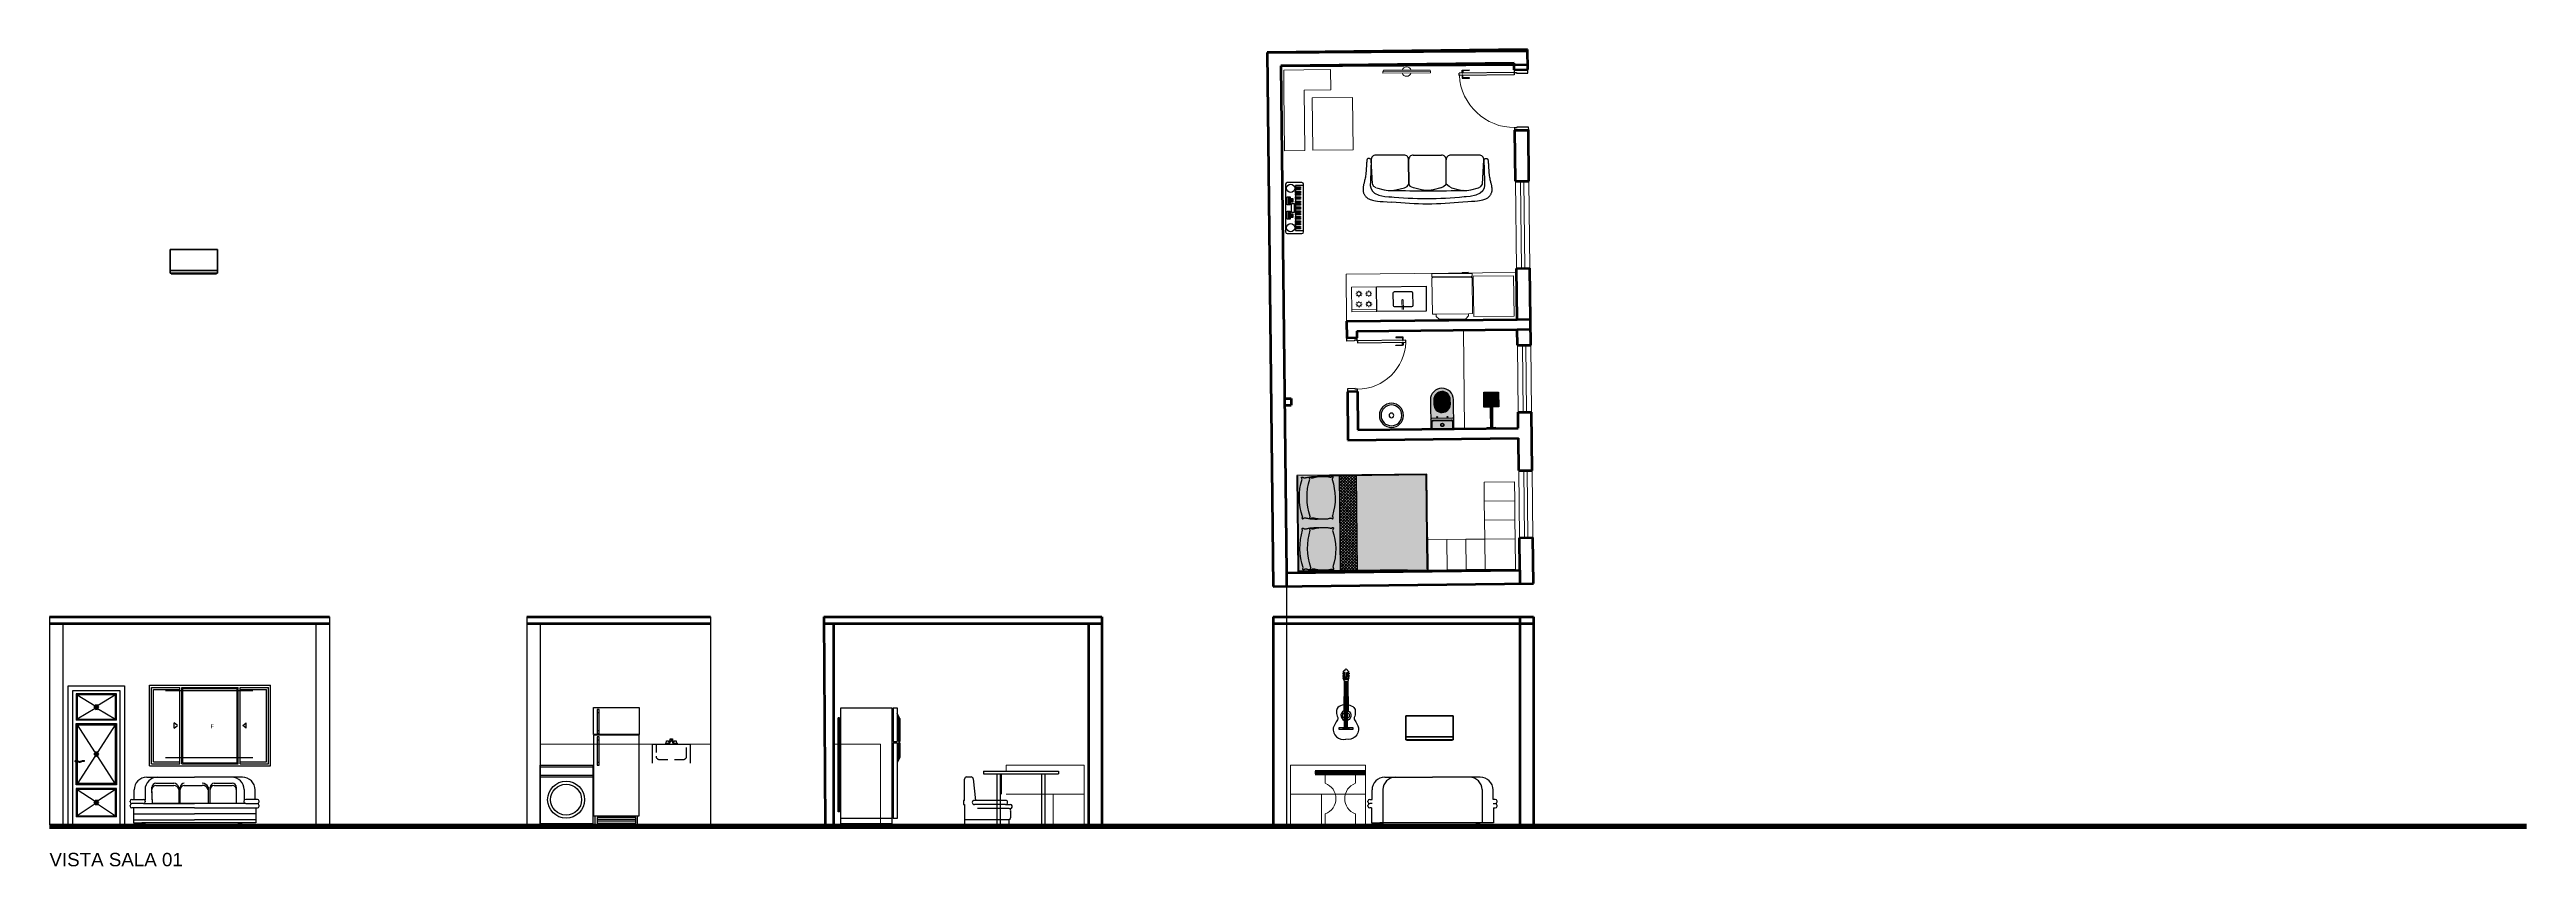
# Model space of a CAD drawing. Header units: millimetres. Extents: x -4763 to 645, y -25 to 217.
# Drawn here: x -29.25 to 7.67, y 4.7 to 16.87 of the extents above; entities that cross this region are included whole.
import ezdxf

# ---------------------------------------------------------------- set-up
doc = ezdxf.new("R2010")
doc.units = ezdxf.units.MM
doc.header["$LTSCALE"] = 0.5
for name, pattern in [('CACHE', [0.24, 0.12, -0.12]), ('CONTINU', [0]), ('DASHED', [15, 12, -3]), ('HIDDEN', [0.375, 0.25, -0.125]), ('HIDDEN2', [4.7625, 3.175, -1.5875])]:
    doc.linetypes.add(name, pattern=pattern)
for name, color, linetype in [('A-Glaz', 92, 'Continuous'), ('AI-Equip san', 1, 'Continuous'), ('AI-Hatch mob', 254, 'Continuous'), ('AI-Mob', 2, 'Continuous'), ('AI-Proj mob', 1, 'HIDDEN2'), ('ARQ TEXTO 02', 3, 'Continuous'), ('CARR', 6, 'Continuous'), ('DETALHE', 2, 'Continuous'), ('FUR', 42, 'Continuous'), ('FUR1', 8, 'Continuous'), ('NOI THAT', 42, 'Continuous'), ('NOITHAT', 21, 'Continuous'), ('PENA1', 1, 'Continuous'), ('PORTAS', 2, 'Continuous'), ('PROJ', 4, 'HIDDEN'), ('SHAD', 30, 'Continuous'), ('SOLID', 31, 'Continuous'), ('XS', 1, 'Continuous'), ('家', 40, 'Continuous')]:
    doc.layers.add(name, color=color, linetype=linetype)
for name, color, linetype, lineweight in [('A-TRACEJADO', 251, 'HIDDEN2', 18), ('AI-Hatch equip san', 255, 'Continuous', 0), ('Alvenaria-alta', 5, 'Continuous', 50), ('Alvenaria-baixa', 3, 'Continuous', 20), ('ARQ - Linha-nivel', 1, 'Continuous', 18), ('ARQ Esquadria 2', 2, 'Continuous', 20), ('ARQ Mobiliario', 34, 'Continuous', 13), ('ARQ VISTA 1', 1, 'Continuous', 15), ('Linha-projeção', 8, 'HIDDEN', 15), ('mobilia', 2, 'Continuous', 18), ('TEXTO 01', 1, 'Continuous', 18)]:
    doc.layers.add(name, color=color, linetype=linetype, lineweight=lineweight)
doc.styles.add('ARIAL 25', font='arial.ttf', dxfattribs={"height": 0.25})
doc.styles.get("Standard").update_dxf_attribs({"font": 'arial.ttf'})

msp = doc.modelspace()

# ---------------------------------------------------------------- texts
at = {"layer": 'ARQ TEXTO 02', "style": 'ARIAL 25'}
msp.add_text('VISTA SALA 01', height=0.2, dxfattribs=at).set_placement((-29.24812, 4.69825))

# ---------------------------------------------------------------- blocks, each defined once
blk = doc.blocks.new('P70')
at = {"layer": 'A-TRACEJADO'}
blk.add_arc((-0.149, -0.033), 0.732, 183.0662, 269.9559, dxfattribs=at)
at = {"layer": 'DETALHE', "color": 1}
for points in [[(-0.837, -0.042), (-0.837, 0.003), (-0.728, 0.003), (-0.728, -0.001), (-0.829, -0.001), (-0.829, -0.042)], [(-0.837, -0.072), (-0.837, -0.117), (-0.728, -0.117), (-0.728, -0.113), (-0.829, -0.113), (-0.829, -0.072)]]:
    blk.add_lwpolyline(points, close=True, dxfattribs=at)
at = {"layer": 'DETALHE', "color": 2}
for points in [[(-0.15, 0), (-0.15, -0.035), (-0.115, -0.035), (-0.115, -0.045), (0, -0.045), (0, 0)], [(-0.15, -0.8), (-0.15, -0.765), (-0.115, -0.765), (-0.115, -0.755), (0, -0.755), (0, -0.8)]]:
    blk.add_lwpolyline(points, close=True, dxfattribs=at)
blk.add_lwpolyline([(-0.88, -0.072), (-0.88, -0.041), (-0.156, -0.041), (-0.156, -0.072), (-0.88, -0.072)], dxfattribs=at)
blk.add_circle((-0.153, -0.038), 0.00326, dxfattribs=at)
blk = doc.blocks.new('BACIA CX ACOPLADA LINK CP230 - PLANTA')
at = {"layer": 'AI-Hatch equip san'}
h = blk.add_hatch(color=256, dxfattribs=at)
h.paths.add_polyline_path([(-0.146, 0, 0.414214), (-0.156, -0.01), (-0.156, -0.102, 0.414214), (-0.136, -0.122), (0.136, -0.122, 0.414214), (0.156, -0.102), (0.156, -0.01, 0.414214), (0.146, 0)], flags=17)
h.paths.add_polyline_path([(0, -0.035, -1), (0, -0.083, -1)], flags=16)
h.paths.add_polyline_path([(0, -0.039, -1), (0, -0.079, -1)], flags=0)
h.paths.add_polyline_path([(-0.173, -0.01), (-0.173, -0.434, 0.414214), (0, -0.606, 0.414214), (0.172, -0.434), (0.172, 0), (0.163, 0), (0.156, 0), (0.156, -0.005, -0.135287), (0.158, -0.01), (0.158, -0.108, -0.414214), (0.138, -0.128), (-0.138, -0.128, -0.414214), (-0.158, -0.108), (-0.158, -0.01, -0.135287), (-0.156, -0.005), (-0.156, 0), (-0.163, 0, 0.414214)])
h.paths.add_polyline_path([(-0.077, -0.171, -1), (-0.077, -0.184, -1)], flags=16)
h.paths.add_polyline_path([(0.123, -0.367), (0.123, -0.434, -0.414214), (0, -0.557, -0.414214), (-0.123, -0.434), (-0.123, -0.367, -1)], flags=16)
h.paths.add_polyline_path([(0.045, -0.271, -0.291349), (0.106, -0.367), (0.106, -0.434, -0.414214), (0, -0.54, -0.414214), (-0.106, -0.434), (-0.106, -0.367, -0.548768)], flags=0)
h.paths.add_polyline_path([(-0.042, -0.286), (0.042, -0.286), (0.042, -0.327), (0.041, -0.333), (0.04, -0.339), (0.038, -0.343), (0.034, -0.349), (0.029, -0.355), (0.024, -0.358), (0.018, -0.361), (0.013, -0.363), (0.006, -0.365), (-0.002, -0.365), (-0.008, -0.364), (-0.015, -0.363), (-0.022, -0.36), (-0.028, -0.355), (-0.033, -0.35), (-0.037, -0.345), (-0.04, -0.338), (-0.042, -0.331), (-0.042, -0.325)], flags=0)
h.paths.add_polyline_path([(0.077, -0.171, -1), (0.077, -0.184, -1)], flags=16)
h.paths.add_polyline_path([(-0.042, -0.286), (-0.042, -0.325), (-0.042, -0.329), (-0.041, -0.332), (-0.04, -0.336), (-0.039, -0.34), (-0.037, -0.344), (-0.036, -0.345), (-0.035, -0.347), (-0.034, -0.349), (-0.033, -0.35), (-0.032, -0.352), (-0.03, -0.353), (-0.03, -0.353), (-0.027, -0.356), (-0.024, -0.358), (-0.02, -0.36), (-0.016, -0.362), (-0.012, -0.363), (-0.01, -0.364), (-0.008, -0.364), (-0.006, -0.365), (-0.004, -0.365), (0, -0.365), (0.004, -0.365), (0.008, -0.364), (0.012, -0.363), (0.014, -0.363), (0.016, -0.362), (0.018, -0.361), (0.02, -0.36), (0.022, -0.359), (0.024, -0.358), (0.025, -0.357), (0.027, -0.356), (0.03, -0.353), (0.033, -0.35), (0.035, -0.347), (0.037, -0.344), (0.038, -0.342), (0.039, -0.34), (0.04, -0.339), (0.04, -0.337), (0.041, -0.335), (0.041, -0.333), (0.042, -0.331), (0.042, -0.329), (0.042, -0.327), (0.042, -0.325), (0.042, -0.325), (0.042, -0.286)], flags=0)
for points in [[(-0.136, -0.122, -0.414214), (-0.156, -0.102), (-0.156, -0.01, -0.414214), (-0.146, 0), (-0.148, 0, 0.414214), (-0.158, -0.01), (-0.158, -0.108, 0.414214), (-0.138, -0.128), (0.138, -0.128, 0.414214), (0.158, -0.108), (0.158, -0.01, 0.414214), (0.148, 0), (0.146, 0, -0.414214), (0.156, -0.01), (0.156, -0.102, -0.414214), (0.136, -0.122)], [(-0.123, -0.367, -1), (0.123, -0.367), (0.123, -0.434, -0.414214), (0, -0.557, -0.414214), (-0.123, -0.434)]]:
    blk.add_hatch(color=256, dxfattribs=at).paths.add_polyline_path(points)
h = blk.add_hatch(color=256, dxfattribs=at)
h.paths.add_polyline_path([(0, -0.083, 1), (0, -0.035, 1)])
h.paths.add_polyline_path([(0, -0.079, -1), (0, -0.039, -1)], flags=16)
for points in [[(0.172, -0.01, 0.414214), (0.163, 0), (0.172, 0), (0.172, -0.434, -0.414214), (0, -0.606, -0.414214), (-0.173, -0.434), (-0.173, -0.01)], [(-0.146, 0, 0.414214), (-0.156, -0.01), (-0.156, -0.102, 0.414214), (-0.136, -0.122), (0.136, -0.122, 0.414214), (0.156, -0.102), (0.156, -0.01, 0.414214), (0.146, 0)], [(-0.163, 0, 0.414214), (-0.173, -0.01)], [(0.172, -0.138, -0.414214), (0.153, -0.158), (-0.153, -0.158, -0.414214), (-0.173, -0.138)]]:
    blk.add_lwpolyline(points, format="xyb")
at = {"ltscale": 0.05}
blk.add_lwpolyline([(-0.163, 0), (-0.173, 0), (-0.173, -0.01)], dxfattribs=at)
blk.add_lwpolyline([(-0.163, 0), (0.163, 0), (0.156, 0), (0.156, -0.005)])
at = {"linetype": 'DASHED', "ltscale": 0.025}
blk.add_lwpolyline([(-0.156, -0.005), (-0.156, 0), (-0.163, 0)], dxfattribs=at)
at = {"ltscale": 0.497717}
blk.add_lwpolyline([(0.148, 0, -0.414214), (0.158, -0.01), (0.158, -0.108, -0.414214), (0.138, -0.128), (-0.138, -0.128, -0.414214), (-0.158, -0.108), (-0.158, -0.01, -0.414214), (-0.148, 0)], format="xyb", dxfattribs=at)
at = {"ltscale": 0.339985}
blk.add_lwpolyline([(0.123, -0.367), (0.123, -0.434, -0.414214), (0, -0.557, -0.414214), (-0.123, -0.434), (-0.123, -0.367, -1)], format="xyb", close=True, dxfattribs=at)
for points in [[(0.045, -0.271, -0.291349), (0.106, -0.367), (0.106, -0.434, -0.414214), (0, -0.54, -0.414214), (-0.106, -0.434), (-0.106, -0.367, -0.548768)], [(-0.077, -0.171, 1), (-0.077, -0.184, 1)], [(0, -0.039, 1), (0, -0.079, 1)], [(0.077, -0.171, 1), (0.077, -0.184, 1)]]:
    blk.add_lwpolyline(points, format="xyb", close=True)
at = {"ltscale": 0.078146}
blk.add_lwpolyline([(-0.042, -0.286), (-0.045, -0.271)], dxfattribs=at)
at = {"ltscale": 0.197277}
blk.add_lwpolyline([(0.042, -0.286), (0.042, -0.325), (0.042, -0.325), (0.042, -0.327), (0.042, -0.329), (0.042, -0.331), (0.041, -0.333), (0.041, -0.335), (0.04, -0.337), (0.04, -0.339), (0.039, -0.34), (0.038, -0.342), (0.037, -0.344), (0.035, -0.347), (0.033, -0.35), (0.03, -0.353), (0.027, -0.356), (0.025, -0.357), (0.024, -0.358), (0.022, -0.359), (0.02, -0.36), (0.018, -0.361), (0.016, -0.362), (0.014, -0.363), (0.012, -0.363), (0.008, -0.364), (0.004, -0.365), (0, -0.365), (-0.004, -0.365), (-0.006, -0.365), (-0.008, -0.364), (-0.01, -0.364), (-0.012, -0.363), (-0.016, -0.362), (-0.02, -0.36), (-0.024, -0.358), (-0.027, -0.356), (-0.03, -0.353), (-0.03, -0.353), (-0.032, -0.352), (-0.033, -0.35), (-0.034, -0.349), (-0.035, -0.347), (-0.036, -0.345), (-0.037, -0.344), (-0.039, -0.34), (-0.04, -0.336), (-0.041, -0.332), (-0.042, -0.329), (-0.042, -0.325), (-0.042, -0.286)], dxfattribs=at)
at = {"ltscale": 0.214268}
blk.add_lwpolyline([(-0.042, -0.286), (0.042, -0.286)], dxfattribs=at)
at = {"linetype": 'DASHED'}
blk.add_lwpolyline([(0, -0.035, 1), (0, -0.083, 1)], format="xyb", close=True, dxfattribs=at)
at = {"ltscale": 0.078144}
blk.add_lwpolyline([(0.042, -0.286), (0.045, -0.271)], dxfattribs=at)
blk = doc.blocks.new('CHUVEIRO QUADRATTA 1992 C CT PL')
at = {"layer": 'AI-Hatch equip san', "ltscale": 3}
blk.add_hatch(color=256, dxfattribs=at).paths.add_polyline_path([(0.01, -0.02, -0.414214), (0.011, -0.019), (0.011, 0.019, -0.414214), (0.01, 0.02)])
at = {"layer": 'AI-Hatch equip san'}
blk.add_hatch(color=256, dxfattribs=at).paths.add_polyline_path([(0.538, 0.111), (0.318, 0.111), (0.318, -0.109), (0.538, -0.109)])
for p, q in [((0, 0.065), (0.01, 0.065)), ((0, 0.065), (0, -0.065)), ((0.01, 0.065), (0.01, -0.065)), ((0.011, 0.019), (0.011, -0.019)), ((0.011, 0.019), (0.02, 0.019)), ((0.02, 0.019), (0.02, -0.019)), ((0.27, 0.016), (0.02, 0.016)), ((0.429, 0.016), (0.27, 0.016)), ((0.45, -0.014), (0.45, 0.016)), ((0, -0.065), (0.01, -0.065)), ((0.011, -0.019), (0.02, -0.019)), ((0.27, -0.014), (0.02, -0.014)), ((0.429, -0.014), (0.27, -0.014))]:
    blk.add_line(p, q)
at = {"linetype": 'CONTINU'}
for points in [[(0.318, -0.014), (0.318, -0.109), (0.538, -0.109), (0.538, 0.111), (0.318, 0.111), (0.318, 0.016)], [(0.363, -0.014), (0.363, -0.064), (0.493, -0.064), (0.493, 0.066), (0.363, 0.066), (0.363, 0.016)]]:
    blk.add_lwpolyline(points, dxfattribs=at)
at = {"linetype": 'CACHE', "extrusion": (0, 0, -1)}
for points in [[(-0.414, -0.014, -0.188867), (-0.428, -0.02, -1), (-0.428, 0.021, -0.188867), (-0.414, 0.016, -0.188867)], [(-0.417, -0.014, -0.158247), (-0.428, -0.018, -1), (-0.428, 0.019, -0.158247), (-0.417, 0.016, -0.158247)], [(-0.421, -0.014, -0.108843), (-0.428, -0.016, -1), (-0.428, 0.017, -0.108843), (-0.421, 0.016, -0.108843)], [(-0.427, -0.014, -0.015104), (-0.428, -0.014, -1), (-0.428, 0.016, -0.015104), (-0.427, 0.016, -0.015104)]]:
    blk.add_lwpolyline(points, format="xyb", dxfattribs=at)
blk.add_lwpolyline([(-0.428, 0.009, -1), (-0.428, -0.007, -1)], format="xyb", close=True, dxfattribs=at)
for centre, start, end in [((0.011, 0.02), 180, 270), ((0.011, -0.02), 90, 180)]:
    blk.add_arc(centre, 0.0015, start, end)
at = {"layer": 'AI-Hatch equip san'}
for points in [[(0, 0.065), (0.01, 0.065), (0, -0.065), (0.01, -0.065)], [(0.011, 0.019), (0.02, 0.019), (0.011, -0.019), (0.02, -0.019)], [(0.02, 0.016), (0.02, -0.014), (0.318, 0.016), (0.318, -0.014)]]:
    blk.add_solid(points, dxfattribs=at)
blk = doc.blocks.new('DCUNP02')
for radius in [180, 155, 35.5]:
    blk.add_circle((0, -265), radius)
blk = doc.blocks.new('fogao4')
at = {"layer": 'ARQ VISTA 1'}
for p, q in [((0.6, -0.55), (0, -0.55)), ((0.127, -0.166), (0.099, -0.166)), ((0.127, -0.417), (0.099, -0.417)), ((0.138, -0.135), (0.117, -0.117)), ((0.138, -0.197), (0.117, -0.215)), ((0.138, -0.385), (0.117, -0.368)), ((0.138, -0.448), (0.117, -0.465)), ((0.175, -0.117), (0.175, -0.09)), ((0.175, -0.243), (0.175, -0.215)), ((0.175, -0.368), (0.175, -0.34)), ((0.175, -0.493), (0.175, -0.465)), ((0.234, -0.117), (0.213, -0.135)), ((0.234, -0.215), (0.213, -0.197)), ((0.234, -0.368), (0.213, -0.385)), ((0.234, -0.465), (0.213, -0.448)), ((0.252, -0.166), (0.224, -0.166)), ((0.252, -0.417), (0.224, -0.417)), ((0.364, -0.166), (0.337, -0.166)), ((0.364, -0.417), (0.337, -0.417)), ((0.376, -0.135), (0.354, -0.117)), ((0.376, -0.197), (0.354, -0.215)), ((0.376, -0.385), (0.354, -0.368)), ((0.376, -0.448), (0.354, -0.465)), ((0.413, -0.117), (0.413, -0.09)), ((0.413, -0.243), (0.413, -0.215)), ((0.413, -0.368), (0.413, -0.34)), ((0.413, -0.493), (0.413, -0.465)), ((0.472, -0.117), (0.451, -0.135)), ((0.472, -0.215), (0.451, -0.197)), ((0.472, -0.368), (0.451, -0.385)), ((0.472, -0.465), (0.451, -0.448)), ((0.49, -0.166), (0.462, -0.166)), ((0.49, -0.417), (0.462, -0.417))]:
    blk.add_line(p, q, dxfattribs=at)
blk.add_lwpolyline([(0, -0.6), (0.6, -0.6), (0.6, 0), (0, 0)], close=True, dxfattribs=at)
for centre in [(0.175, -0.166), (0.175, -0.417), (0.413, -0.166), (0.413, -0.417)]:
    blk.add_circle(centre, 0.0487, dxfattribs=at)
blk = doc.blocks.new('geladeira 70x70')
at = {"layer": 'ARQ Mobiliario'}
for p, q in [((-0.79, 0.2825), (-0.79, 0.35)), ((-0.79, 0.35), (-0.7425, 0.35)), ((-0.79, 0.2825), (-0.79, 0.1775)), ((-0.79, -0.35), (-0.79, 0.1775)), ((-0.7425, 0.34), (-0.7425, -0.34)), ((-0.7425, 0.34), (-0.7225, 0.34)), ((-0.7225, 0.35), (-0.09, 0.35)), ((-0.7225, -0.34), (-0.7225, 0.34)), ((-0.09, 0.35), (-0.09, 0.2825)), ((-0.05, 0.2825), (-0.09, 0.2825)), ((-0.05, 0.2825), (0, 0.2325)), ((0, -0.2325), (0, 0.2325)), ((-0.7425, -0.35), (-0.79, -0.35)), ((-0.7225, -0.34), (-0.7425, -0.34)), ((-0.09, -0.35), (-0.7225, -0.35)), ((-0.09, -0.2825), (-0.05, -0.2825)), ((0, -0.2325), (-0.05, -0.2825))]:
    blk.add_line(p, q, dxfattribs=at)
for points in [[(-0.79, 0.2825), (-0.8125, 0.2825), (-0.8125, 0.1775), (-0.79, 0.1775)], [(-0.7425, 0.35), (-0.7425, 0.34)], [(-0.7225, 0.35), (-0.7225, 0.34)], [(-0.09, 0.2825), (-0.09, -0.2825)], [(-0.7425, -0.34), (-0.7425, -0.35)], [(-0.7225, -0.34), (-0.7225, -0.35)], [(-0.09, -0.2825), (-0.09, -0.35)]]:
    blk.add_lwpolyline(points, dxfattribs=at)
blk = doc.blocks.new('CAMA CASAL TRADICIONAL 138X188')
at = {"layer": 'AI-Hatch mob', "true_color": 0xe1d8b7}
for points in [[(0.7, -0.691), (0.7, 0), (-0.7, 0), (-0.7, -0.691)], [(-0.7, -0.872), (-0.7, -1.9), (0.7, -1.9), (0.7, -0.872)]]:
    blk.add_hatch(color=254, dxfattribs=at).paths.add_polyline_path(points)
at = {"layer": 'AI-Hatch mob', "true_color": 0xd3bf96}
for points in [[(-0.099, -0.188), (-0.089, -0.183), (-0.081, -0.181), (-0.075, -0.18), (-0.072, -0.182), (-0.07, -0.184), (-0.069, -0.188), (-0.069, -0.192), (-0.07, -0.195), (-0.072, -0.199), (-0.074, -0.202), (-0.076, -0.206), (-0.078, -0.209), (-0.079, -0.212), (-0.081, -0.216), (-0.082, -0.22), (-0.082, -0.225), (-0.081, -0.231), (-0.08, -0.237), (-0.078, -0.244), (-0.076, -0.253), (-0.074, -0.263), (-0.071, -0.274), (-0.069, -0.286), (-0.067, -0.3), (-0.065, -0.316), (-0.064, -0.325), (-0.064, -0.321), (-0.063, -0.307), (-0.062, -0.291), (-0.062, -0.274), (-0.062, -0.256), (-0.063, -0.239), (-0.064, -0.221), (-0.065, -0.204), (-0.067, -0.189), (-0.069, -0.175), (-0.071, -0.162), (-0.074, -0.151), (-0.076, -0.142), (-0.078, -0.133), (-0.08, -0.126), (-0.081, -0.119), (-0.082, -0.114), (-0.082, -0.109), (-0.081, -0.105), (-0.079, -0.101), (-0.078, -0.098), (-0.076, -0.094), (-0.074, -0.091), (-0.072, -0.088), (-0.07, -0.084), (-0.069, -0.08), (-0.069, -0.076), (-0.07, -0.073), (-0.072, -0.071), (-0.075, -0.069), (-0.081, -0.07), (-0.089, -0.072), (-0.099, -0.077, 0.156401), (-0.647, -0.077), (-0.657, -0.072), (-0.665, -0.07), (-0.671, -0.069), (-0.674, -0.071), (-0.676, -0.073), (-0.677, -0.076), (-0.677, -0.08), (-0.676, -0.084), (-0.674, -0.088), (-0.672, -0.091), (-0.67, -0.094), (-0.669, -0.098), (-0.667, -0.101), (-0.665, -0.105), (-0.664, -0.109), (-0.664, -0.114), (-0.665, -0.119), (-0.666, -0.126), (-0.668, -0.133), (-0.67, -0.142), (-0.672, -0.151), (-0.675, -0.162), (-0.677, -0.175), (-0.679, -0.189), (-0.681, -0.204), (-0.683, -0.221), (-0.683, -0.239), (-0.684, -0.256), (-0.684, -0.274), (-0.684, -0.291), (-0.683, -0.307), (-0.682, -0.321), (-0.682, -0.325), (-0.681, -0.316), (-0.679, -0.3), (-0.677, -0.286), (-0.675, -0.274), (-0.672, -0.263), (-0.67, -0.253), (-0.668, -0.244), (-0.666, -0.237), (-0.665, -0.231), (-0.664, -0.225), (-0.664, -0.22), (-0.665, -0.216), (-0.667, -0.212), (-0.669, -0.209), (-0.67, -0.206), (-0.672, -0.202), (-0.674, -0.199), (-0.676, -0.195), (-0.677, -0.192), (-0.677, -0.188), (-0.676, -0.184), (-0.674, -0.182), (-0.671, -0.18), (-0.665, -0.181), (-0.657, -0.183), (-0.647, -0.188, -0.156401)], [(-0.647, -0.188), (-0.657, -0.183), (-0.665, -0.181), (-0.671, -0.18), (-0.674, -0.182), (-0.676, -0.184), (-0.677, -0.188), (-0.677, -0.192), (-0.676, -0.195), (-0.674, -0.199), (-0.672, -0.202), (-0.67, -0.206), (-0.669, -0.209), (-0.667, -0.212), (-0.665, -0.216), (-0.664, -0.22), (-0.664, -0.225), (-0.665, -0.231), (-0.666, -0.237), (-0.668, -0.244), (-0.67, -0.253), (-0.672, -0.263), (-0.675, -0.274), (-0.677, -0.286), (-0.679, -0.3), (-0.681, -0.316), (-0.683, -0.332), (-0.683, -0.35), (-0.684, -0.368), (-0.684, -0.385), (-0.684, -0.402), (-0.683, -0.418), (-0.682, -0.433), (-0.681, -0.445), (-0.679, -0.456), (-0.677, -0.465), (-0.676, -0.473), (-0.674, -0.48), (-0.673, -0.485), (-0.672, -0.49), (-0.671, -0.494), (-0.672, -0.497), (-0.673, -0.5), (-0.674, -0.502), (-0.675, -0.505), (-0.677, -0.507), (-0.679, -0.509), (-0.68, -0.511), (-0.681, -0.513), (-0.682, -0.515), (-0.682, -0.517), (-0.682, -0.519), (-0.681, -0.522), (-0.68, -0.523), (-0.679, -0.525), (-0.677, -0.526), (-0.674, -0.527), (-0.672, -0.527), (-0.669, -0.526), (-0.665, -0.525), (-0.661, -0.524), (-0.657, -0.522), (-0.651, -0.519), (-0.645, -0.517), (-0.638, -0.514, 0.161591), (-0.108, -0.514), (-0.101, -0.517), (-0.095, -0.519), (-0.089, -0.522), (-0.085, -0.524), (-0.081, -0.525), (-0.077, -0.526), (-0.074, -0.527), (-0.072, -0.527), (-0.069, -0.526), (-0.068, -0.525), (-0.066, -0.523), (-0.065, -0.522), (-0.064, -0.519), (-0.064, -0.517), (-0.064, -0.515), (-0.065, -0.513), (-0.066, -0.511), (-0.067, -0.509), (-0.069, -0.507), (-0.071, -0.505), (-0.072, -0.502), (-0.074, -0.5), (-0.074, -0.497), (-0.075, -0.494), (-0.074, -0.49), (-0.073, -0.485), (-0.072, -0.48), (-0.071, -0.473), (-0.069, -0.465), (-0.067, -0.456), (-0.065, -0.445), (-0.064, -0.433), (-0.063, -0.418), (-0.062, -0.402), (-0.062, -0.385), (-0.062, -0.368), (-0.063, -0.35), (-0.064, -0.332), (-0.065, -0.316), (-0.067, -0.3), (-0.069, -0.286), (-0.071, -0.274), (-0.074, -0.263), (-0.076, -0.253), (-0.078, -0.244), (-0.08, -0.237), (-0.081, -0.231), (-0.082, -0.225), (-0.082, -0.22), (-0.081, -0.216), (-0.079, -0.212), (-0.078, -0.209), (-0.076, -0.206), (-0.074, -0.202), (-0.072, -0.199), (-0.07, -0.195), (-0.069, -0.192), (-0.069, -0.188), (-0.07, -0.184), (-0.072, -0.182), (-0.075, -0.18), (-0.081, -0.181), (-0.089, -0.183), (-0.099, -0.188, 0.156401)], [(0.647, -0.188), (0.657, -0.183), (0.665, -0.181), (0.671, -0.18), (0.674, -0.182), (0.676, -0.184), (0.677, -0.188), (0.677, -0.192), (0.676, -0.195), (0.674, -0.199), (0.672, -0.202), (0.67, -0.206), (0.669, -0.209), (0.667, -0.212), (0.665, -0.216), (0.664, -0.22), (0.664, -0.225), (0.665, -0.231), (0.666, -0.237), (0.668, -0.244), (0.67, -0.253), (0.672, -0.263), (0.675, -0.274), (0.677, -0.286), (0.679, -0.3), (0.681, -0.316), (0.682, -0.325), (0.682, -0.321), (0.683, -0.307), (0.684, -0.291), (0.684, -0.274), (0.684, -0.256), (0.683, -0.239), (0.683, -0.221), (0.681, -0.204), (0.679, -0.189), (0.677, -0.175), (0.675, -0.162), (0.672, -0.151), (0.67, -0.142), (0.668, -0.133), (0.666, -0.126), (0.665, -0.119), (0.664, -0.114), (0.664, -0.109), (0.665, -0.105), (0.667, -0.101), (0.669, -0.098), (0.67, -0.094), (0.672, -0.091), (0.674, -0.088), (0.676, -0.084), (0.677, -0.08), (0.677, -0.076), (0.676, -0.073), (0.674, -0.071), (0.671, -0.069), (0.665, -0.07), (0.657, -0.072), (0.647, -0.077, 0.156401), (0.099, -0.077), (0.089, -0.072), (0.081, -0.07), (0.075, -0.069), (0.072, -0.071), (0.07, -0.073), (0.069, -0.076), (0.069, -0.08), (0.07, -0.084), (0.072, -0.088), (0.074, -0.091), (0.076, -0.094), (0.078, -0.098), (0.079, -0.101), (0.081, -0.105), (0.082, -0.109), (0.082, -0.114), (0.081, -0.119), (0.08, -0.126), (0.078, -0.133), (0.076, -0.142), (0.074, -0.151), (0.071, -0.162), (0.069, -0.175), (0.067, -0.189), (0.065, -0.204), (0.064, -0.221), (0.063, -0.239), (0.062, -0.256), (0.062, -0.274), (0.062, -0.291), (0.063, -0.307), (0.064, -0.321), (0.064, -0.325), (0.065, -0.316), (0.067, -0.3), (0.069, -0.286), (0.071, -0.274), (0.074, -0.263), (0.076, -0.253), (0.078, -0.244), (0.08, -0.237), (0.081, -0.231), (0.082, -0.225), (0.082, -0.22), (0.081, -0.216), (0.079, -0.212), (0.078, -0.209), (0.076, -0.206), (0.074, -0.202), (0.072, -0.199), (0.07, -0.195), (0.069, -0.192), (0.069, -0.188), (0.07, -0.184), (0.072, -0.182), (0.075, -0.18), (0.081, -0.181), (0.089, -0.183), (0.099, -0.188, -0.156401)], [(0.099, -0.188), (0.089, -0.183), (0.081, -0.181), (0.075, -0.18), (0.072, -0.182), (0.07, -0.184), (0.069, -0.188), (0.069, -0.192), (0.07, -0.195), (0.072, -0.199), (0.074, -0.202), (0.076, -0.206), (0.078, -0.209), (0.079, -0.212), (0.081, -0.216), (0.082, -0.22), (0.082, -0.225), (0.081, -0.231), (0.08, -0.237), (0.078, -0.244), (0.076, -0.253), (0.074, -0.263), (0.071, -0.274), (0.069, -0.286), (0.067, -0.3), (0.065, -0.316), (0.064, -0.332), (0.063, -0.35), (0.062, -0.368), (0.062, -0.385), (0.062, -0.402), (0.063, -0.418), (0.064, -0.433), (0.065, -0.445), (0.067, -0.456), (0.069, -0.465), (0.071, -0.473), (0.072, -0.48), (0.073, -0.485), (0.074, -0.49), (0.075, -0.494), (0.074, -0.497), (0.074, -0.5), (0.072, -0.502), (0.071, -0.505), (0.069, -0.507), (0.067, -0.509), (0.066, -0.511), (0.065, -0.513), (0.064, -0.515), (0.064, -0.517), (0.064, -0.519), (0.065, -0.522), (0.066, -0.523), (0.068, -0.525), (0.069, -0.526), (0.072, -0.527), (0.074, -0.527), (0.077, -0.526), (0.081, -0.525), (0.085, -0.524), (0.089, -0.522), (0.095, -0.519), (0.101, -0.517), (0.108, -0.514, 0.161591), (0.638, -0.514), (0.645, -0.517), (0.651, -0.519), (0.657, -0.522), (0.661, -0.524), (0.665, -0.525), (0.669, -0.526), (0.672, -0.527), (0.674, -0.527), (0.677, -0.526), (0.679, -0.525), (0.68, -0.523), (0.681, -0.522), (0.682, -0.519), (0.682, -0.517), (0.682, -0.515), (0.681, -0.513), (0.68, -0.511), (0.679, -0.509), (0.677, -0.507), (0.675, -0.505), (0.674, -0.502), (0.673, -0.5), (0.672, -0.497), (0.671, -0.494), (0.672, -0.49), (0.673, -0.485), (0.674, -0.48), (0.676, -0.473), (0.677, -0.465), (0.679, -0.456), (0.681, -0.445), (0.682, -0.433), (0.683, -0.418), (0.684, -0.402), (0.684, -0.385), (0.684, -0.368), (0.683, -0.35), (0.683, -0.332), (0.681, -0.316), (0.679, -0.3), (0.677, -0.286), (0.675, -0.274), (0.672, -0.263), (0.67, -0.253), (0.668, -0.244), (0.666, -0.237), (0.665, -0.231), (0.664, -0.225), (0.664, -0.22), (0.665, -0.216), (0.667, -0.212), (0.669, -0.209), (0.67, -0.206), (0.672, -0.202), (0.674, -0.199), (0.676, -0.195), (0.677, -0.192), (0.677, -0.188), (0.676, -0.184), (0.674, -0.182), (0.671, -0.18), (0.665, -0.181), (0.657, -0.183), (0.647, -0.188, 0.156401)], [(-0.7, -0.622), (-0.7, -0.872), (0.7, -0.872), (0.7, -0.622)]]:
    blk.add_hatch(color=9, dxfattribs=at).paths.add_polyline_path(points)
at = {"layer": 'AI-Hatch mob', "ltscale": 0.5}
h = blk.add_hatch(dxfattribs=at)
h.set_pattern_fill('_USER', color=33, scale=0.03, angle=45, style=0, double=1, pattern_type=0)
h.set_pattern_definition([(45, (-0.7, -0.872224), (-0.0212132, 0.0212132), []), (135, (-0.7, -0.872224), (-0.0212132, -0.0212132), [])])
h.paths.add_polyline_path([(0.7, -0.872), (0.7, -0.622), (-0.7, -0.622), (-0.7, -0.872)])
for p, q in [((-0.099, -0.077), (-0.089, -0.072)), ((-0.099, -0.188), (-0.089, -0.183)), ((-0.089, -0.072), (-0.081, -0.07)), ((-0.089, -0.183), (-0.081, -0.181)), ((-0.081, -0.105), (-0.082, -0.109)), ((-0.082, -0.109), (-0.082, -0.114)), ((-0.082, -0.114), (-0.081, -0.119)), ((-0.081, -0.216), (-0.082, -0.22)), ((-0.082, -0.22), (-0.082, -0.225)), ((-0.082, -0.225), (-0.081, -0.231)), ((-0.081, -0.07), (-0.075, -0.069)), ((-0.079, -0.101), (-0.081, -0.105)), ((-0.081, -0.119), (-0.08, -0.126)), ((-0.081, -0.181), (-0.075, -0.18)), ((-0.079, -0.212), (-0.081, -0.216)), ((-0.081, -0.231), (-0.08, -0.237)), ((-0.08, -0.126), (-0.078, -0.133)), ((-0.08, -0.237), (-0.078, -0.244)), ((-0.078, -0.098), (-0.079, -0.101)), ((-0.078, -0.209), (-0.079, -0.212)), ((-0.076, -0.094), (-0.078, -0.098)), ((-0.078, -0.133), (-0.076, -0.142)), ((-0.076, -0.206), (-0.078, -0.209)), ((-0.078, -0.244), (-0.076, -0.253)), ((-0.074, -0.091), (-0.076, -0.094)), ((-0.076, -0.142), (-0.074, -0.151)), ((-0.074, -0.202), (-0.076, -0.206)), ((-0.076, -0.253), (-0.074, -0.263)), ((-0.075, -0.069), (-0.072, -0.071)), ((-0.075, -0.18), (-0.072, -0.182)), ((-0.072, -0.088), (-0.074, -0.091)), ((-0.074, -0.151), (-0.071, -0.162)), ((-0.072, -0.199), (-0.074, -0.202)), ((-0.074, -0.263), (-0.071, -0.274)), ((-0.072, -0.071), (-0.07, -0.073)), ((-0.07, -0.084), (-0.072, -0.088)), ((-0.072, -0.182), (-0.07, -0.184)), ((-0.07, -0.195), (-0.072, -0.199)), ((-0.071, -0.162), (-0.069, -0.175)), ((-0.071, -0.274), (-0.069, -0.286)), ((-0.07, -0.073), (-0.069, -0.076)), ((-0.069, -0.08), (-0.07, -0.084)), ((-0.07, -0.184), (-0.069, -0.188)), ((-0.069, -0.192), (-0.07, -0.195)), ((-0.069, -0.076), (-0.069, -0.08)), ((-0.069, -0.175), (-0.067, -0.189)), ((-0.069, -0.188), (-0.069, -0.192)), ((-0.069, -0.286), (-0.067, -0.3)), ((-0.067, -0.189), (-0.065, -0.204)), ((-0.067, -0.3), (-0.065, -0.316)), ((-0.065, -0.204), (-0.064, -0.221)), ((-0.065, -0.316), (-0.064, -0.332)), ((-0.064, -0.221), (-0.063, -0.239)), ((-0.063, -0.307), (-0.064, -0.321)), ((-0.064, -0.321), (-0.064, -0.325)), ((-0.064, -0.332), (-0.063, -0.35)), ((-0.063, -0.239), (-0.062, -0.256)), ((-0.062, -0.291), (-0.063, -0.307)), ((-0.063, -0.35), (-0.062, -0.368)), ((-0.062, -0.256), (-0.062, -0.274)), ((-0.062, -0.274), (-0.062, -0.291)), ((0.063, -0.239), (0.062, -0.256)), ((0.062, -0.256), (0.062, -0.274)), ((0.062, -0.274), (0.062, -0.291)), ((0.062, -0.291), (0.063, -0.307)), ((0.063, -0.35), (0.062, -0.368)), ((0.064, -0.221), (0.063, -0.239)), ((0.063, -0.307), (0.064, -0.321)), ((0.064, -0.332), (0.063, -0.35)), ((0.065, -0.204), (0.064, -0.221)), ((0.065, -0.316), (0.064, -0.332)), ((0.064, -0.321), (0.064, -0.325)), ((0.067, -0.189), (0.065, -0.204)), ((0.067, -0.3), (0.065, -0.316)), ((0.069, -0.175), (0.067, -0.189)), ((0.069, -0.286), (0.067, -0.3)), ((0.07, -0.073), (0.069, -0.076)), ((0.069, -0.076), (0.069, -0.08)), ((0.069, -0.08), (0.07, -0.084)), ((0.071, -0.162), (0.069, -0.175)), ((0.07, -0.184), (0.069, -0.188)), ((0.069, -0.188), (0.069, -0.192)), ((0.069, -0.192), (0.07, -0.195)), ((0.071, -0.274), (0.069, -0.286)), ((0.072, -0.071), (0.07, -0.073)), ((0.07, -0.084), (0.072, -0.088)), ((0.072, -0.182), (0.07, -0.184)), ((0.07, -0.195), (0.072, -0.199)), ((0.074, -0.151), (0.071, -0.162)), ((0.074, -0.263), (0.071, -0.274)), ((0.075, -0.069), (0.072, -0.071)), ((0.072, -0.088), (0.074, -0.091)), ((0.075, -0.18), (0.072, -0.182)), ((0.072, -0.199), (0.074, -0.202)), ((0.074, -0.091), (0.076, -0.094)), ((0.076, -0.142), (0.074, -0.151)), ((0.074, -0.202), (0.076, -0.206)), ((0.076, -0.253), (0.074, -0.263)), ((0.081, -0.07), (0.075, -0.069)), ((0.081, -0.181), (0.075, -0.18)), ((0.076, -0.094), (0.078, -0.098)), ((0.078, -0.133), (0.076, -0.142)), ((0.076, -0.206), (0.078, -0.209)), ((0.078, -0.244), (0.076, -0.253)), ((0.078, -0.098), (0.079, -0.101)), ((0.08, -0.126), (0.078, -0.133)), ((0.078, -0.209), (0.079, -0.212)), ((0.08, -0.237), (0.078, -0.244)), ((0.079, -0.101), (0.081, -0.105)), ((0.079, -0.212), (0.081, -0.216)), ((0.081, -0.119), (0.08, -0.126)), ((0.081, -0.231), (0.08, -0.237)), ((0.089, -0.072), (0.081, -0.07)), ((0.081, -0.105), (0.082, -0.109)), ((0.082, -0.114), (0.081, -0.119)), ((0.089, -0.183), (0.081, -0.181)), ((0.081, -0.216), (0.082, -0.22)), ((0.082, -0.225), (0.081, -0.231)), ((0.082, -0.109), (0.082, -0.114)), ((0.082, -0.22), (0.082, -0.225)), ((0.099, -0.077), (0.089, -0.072)), ((0.099, -0.188), (0.089, -0.183)), ((0.7, -0.622), (-0.7, -0.622)), ((-0.101, -0.517), (-0.108, -0.514)), ((-0.095, -0.519), (-0.101, -0.517)), ((-0.089, -0.522), (-0.095, -0.519)), ((-0.085, -0.524), (-0.089, -0.522)), ((-0.081, -0.525), (-0.085, -0.524)), ((-0.077, -0.526), (-0.081, -0.525)), ((-0.074, -0.527), (-0.077, -0.526)), ((-0.074, -0.49), (-0.075, -0.494)), ((-0.075, -0.494), (-0.074, -0.497)), ((-0.073, -0.485), (-0.074, -0.49)), ((-0.074, -0.497), (-0.074, -0.5)), ((-0.074, -0.5), (-0.072, -0.502)), ((-0.072, -0.527), (-0.074, -0.527)), ((-0.072, -0.48), (-0.073, -0.485)), ((-0.071, -0.473), (-0.072, -0.48)), ((-0.072, -0.502), (-0.071, -0.505)), ((-0.069, -0.526), (-0.072, -0.527)), ((-0.069, -0.465), (-0.071, -0.473)), ((-0.071, -0.505), (-0.069, -0.507)), ((-0.067, -0.456), (-0.069, -0.465)), ((-0.069, -0.507), (-0.067, -0.509)), ((-0.068, -0.525), (-0.069, -0.526)), ((-0.066, -0.523), (-0.068, -0.525)), ((-0.065, -0.445), (-0.067, -0.456)), ((-0.067, -0.509), (-0.066, -0.511)), ((-0.066, -0.511), (-0.065, -0.513)), ((-0.065, -0.522), (-0.066, -0.523)), ((-0.064, -0.433), (-0.065, -0.445)), ((-0.065, -0.513), (-0.064, -0.515)), ((-0.064, -0.519), (-0.065, -0.522)), ((-0.063, -0.418), (-0.064, -0.433)), ((-0.064, -0.515), (-0.064, -0.517)), ((-0.064, -0.517), (-0.064, -0.519)), ((-0.062, -0.402), (-0.063, -0.418)), ((-0.062, -0.368), (-0.062, -0.385)), ((-0.062, -0.385), (-0.062, -0.402)), ((0.062, -0.368), (0.062, -0.385)), ((0.062, -0.385), (0.062, -0.402)), ((0.062, -0.402), (0.063, -0.418)), ((0.063, -0.418), (0.064, -0.433)), ((0.064, -0.433), (0.065, -0.445)), ((0.065, -0.513), (0.064, -0.515)), ((0.064, -0.515), (0.064, -0.517)), ((0.064, -0.517), (0.064, -0.519)), ((0.064, -0.519), (0.065, -0.522)), ((0.065, -0.445), (0.067, -0.456)), ((0.066, -0.511), (0.065, -0.513)), ((0.065, -0.522), (0.066, -0.523)), ((0.067, -0.509), (0.066, -0.511)), ((0.066, -0.523), (0.068, -0.525)), ((0.067, -0.456), (0.069, -0.465)), ((0.069, -0.507), (0.067, -0.509)), ((0.068, -0.525), (0.069, -0.526)), ((0.069, -0.465), (0.071, -0.473)), ((0.071, -0.505), (0.069, -0.507)), ((0.069, -0.526), (0.072, -0.527)), ((0.071, -0.473), (0.072, -0.48)), ((0.072, -0.502), (0.071, -0.505)), ((0.072, -0.48), (0.073, -0.485)), ((0.074, -0.5), (0.072, -0.502)), ((0.072, -0.527), (0.074, -0.527)), ((0.073, -0.485), (0.074, -0.49)), ((0.074, -0.49), (0.075, -0.494)), ((0.075, -0.494), (0.074, -0.497)), ((0.074, -0.497), (0.074, -0.5)), ((0.074, -0.527), (0.077, -0.526)), ((0.077, -0.526), (0.081, -0.525)), ((0.081, -0.525), (0.085, -0.524)), ((0.085, -0.524), (0.089, -0.522)), ((0.089, -0.522), (0.095, -0.519)), ((0.095, -0.519), (0.101, -0.517)), ((0.101, -0.517), (0.108, -0.514)), ((0.7, -0.872), (-0.7, -0.872))]:
    blk.add_line(p, q)
blk.add_lwpolyline([(-0.7, 0), (0.7, 0), (0.7, -1.9), (-0.7, -1.9)], close=True)
for points in [[(-0.647, -0.077), (-0.657, -0.072), (-0.665, -0.07), (-0.671, -0.069), (-0.674, -0.071), (-0.676, -0.073), (-0.677, -0.076), (-0.677, -0.08), (-0.676, -0.084), (-0.674, -0.088), (-0.672, -0.091), (-0.67, -0.094), (-0.669, -0.098), (-0.667, -0.101), (-0.665, -0.105), (-0.664, -0.109), (-0.664, -0.114), (-0.665, -0.119), (-0.666, -0.126), (-0.668, -0.133), (-0.67, -0.142), (-0.672, -0.151), (-0.675, -0.162), (-0.677, -0.175), (-0.679, -0.189), (-0.681, -0.204), (-0.683, -0.221), (-0.683, -0.239), (-0.684, -0.256), (-0.684, -0.274), (-0.684, -0.291), (-0.683, -0.307), (-0.682, -0.321), (-0.682, -0.325)], [(-0.647, -0.188), (-0.657, -0.183), (-0.665, -0.181), (-0.671, -0.18), (-0.674, -0.182), (-0.676, -0.184), (-0.677, -0.188), (-0.677, -0.192), (-0.676, -0.195), (-0.674, -0.199), (-0.672, -0.202), (-0.67, -0.206), (-0.669, -0.209), (-0.667, -0.212), (-0.665, -0.216), (-0.664, -0.22), (-0.664, -0.225), (-0.665, -0.231), (-0.666, -0.237), (-0.668, -0.244), (-0.67, -0.253), (-0.672, -0.263), (-0.675, -0.274), (-0.677, -0.286), (-0.679, -0.3), (-0.681, -0.316), (-0.683, -0.332), (-0.683, -0.35), (-0.684, -0.368), (-0.684, -0.385), (-0.684, -0.402), (-0.683, -0.418), (-0.682, -0.433), (-0.681, -0.445), (-0.679, -0.456), (-0.677, -0.465), (-0.676, -0.473), (-0.674, -0.48), (-0.673, -0.485), (-0.672, -0.49), (-0.671, -0.494), (-0.672, -0.497), (-0.673, -0.5), (-0.674, -0.502), (-0.675, -0.505), (-0.677, -0.507), (-0.679, -0.509), (-0.68, -0.511), (-0.681, -0.513), (-0.682, -0.515), (-0.682, -0.517), (-0.682, -0.519), (-0.681, -0.522), (-0.68, -0.523), (-0.679, -0.525), (-0.677, -0.526), (-0.674, -0.527), (-0.672, -0.527), (-0.669, -0.526), (-0.665, -0.525), (-0.661, -0.524), (-0.657, -0.522), (-0.651, -0.519), (-0.645, -0.517), (-0.638, -0.514)], [(0.647, -0.188), (0.657, -0.183), (0.665, -0.181), (0.671, -0.18), (0.674, -0.182), (0.676, -0.184), (0.677, -0.188), (0.677, -0.192), (0.676, -0.195), (0.674, -0.199), (0.672, -0.202), (0.67, -0.206), (0.669, -0.209), (0.667, -0.212), (0.665, -0.216), (0.664, -0.22), (0.664, -0.225), (0.665, -0.231), (0.666, -0.237), (0.668, -0.244), (0.67, -0.253), (0.672, -0.263), (0.675, -0.274), (0.677, -0.286), (0.679, -0.3), (0.681, -0.316), (0.683, -0.332), (0.683, -0.35), (0.684, -0.368), (0.684, -0.385), (0.684, -0.402), (0.683, -0.418), (0.682, -0.433), (0.681, -0.445), (0.679, -0.456), (0.677, -0.465), (0.676, -0.473), (0.674, -0.48), (0.673, -0.485), (0.672, -0.49), (0.671, -0.494), (0.672, -0.497), (0.673, -0.5), (0.674, -0.502), (0.675, -0.505), (0.677, -0.507), (0.679, -0.509), (0.68, -0.511), (0.681, -0.513), (0.682, -0.515), (0.682, -0.517), (0.682, -0.519), (0.681, -0.522), (0.68, -0.523), (0.679, -0.525), (0.677, -0.526), (0.674, -0.527), (0.672, -0.527), (0.669, -0.526), (0.665, -0.525), (0.661, -0.524), (0.657, -0.522), (0.651, -0.519), (0.645, -0.517), (0.638, -0.514)], [(0.647, -0.077), (0.657, -0.072), (0.665, -0.07), (0.671, -0.069), (0.674, -0.071), (0.676, -0.073), (0.677, -0.076), (0.677, -0.08), (0.676, -0.084), (0.674, -0.088), (0.672, -0.091), (0.67, -0.094), (0.669, -0.098), (0.667, -0.101), (0.665, -0.105), (0.664, -0.109), (0.664, -0.114), (0.665, -0.119), (0.666, -0.126), (0.668, -0.133), (0.67, -0.142), (0.672, -0.151), (0.675, -0.162), (0.677, -0.175), (0.679, -0.189), (0.681, -0.204), (0.683, -0.221), (0.683, -0.239), (0.684, -0.256), (0.684, -0.274), (0.684, -0.291), (0.683, -0.307), (0.682, -0.321), (0.682, -0.325)]]:
    blk.add_lwpolyline(points)
for centre, radius, start, end in [((-0.373, -0.93), 0.896, 72.2217, 107.7783), ((-0.373, -1.042), 0.896, 72.2217, 107.7783), ((0.373, -0.93), 0.896, 72.2217, 107.7783), ((0.373, -1.042), 0.896, 72.2217, 107.7783), ((-0.373, 0.285), 0.842, 251.6418, 288.3582), ((0.373, 0.285), 0.842, 251.6418, 288.3582)]:
    blk.add_arc(centre, radius, start, end)
at = {"layer": 'AI-Proj mob'}
blk.add_lwpolyline([(-0.69, -0.01), (0.69, -0.01), (0.69, -1.89), (-0.69, -1.89)], close=True, dxfattribs=at)
blk = doc.blocks.new('CABHAND')
at = {"const_width": 0.125, "elevation": -0.2}
for points in [[(-1, -0.5), (-1, 0)], [(1, -0.5), (1, 0)], [(-1.5, -0.5), (1.5, -0.5)]]:
    blk.add_lwpolyline(points, dxfattribs=at)
blk = doc.blocks.new('CABDRAW')
at = {"extrusion": (-1.83772e-16, -1, 0)}
for p, q in [((1, 0), (0, 0)), ((0, 0, 1), (1, 0, 1)), ((0, 0), (0, 0, 1)), ((1, 0, 1), (1, 0))]:
    blk.add_line(p, q, dxfattribs=at)
for points in [[(0, 0, 1), (1, 0, 1), (1, 0), (0, 0)], [(0, -1, 1), (1, -1, 1), (1, -1), (0, -1)]]:
    blk.add_3dface(points)
blk = doc.blocks.new('3DBLOCK')
at = {"linetype": 'Continuous', "invisible_edges": 4}
for points in [[(0, 0, 1), (0, 1, 1), (0, 1), (0, 0)], [(0, 1, 1), (0, 1), (1, 1), (1, 1, 1)], [(0, 0, 1), (1, 0, 1), (1, 1, 1), (0, 1, 1)], [(0, 0), (1, 0), (1, 1), (0, 1)], [(1, 0, 1), (1, 0), (1, 1), (1, 1, 1)], [(1, 0, 1), (1, 0), (0, 0), (0, 0, 1)]]:
    blk.add_3dface(points, dxfattribs=at)
blk = doc.blocks.new('TV')
at = {"layer": 'ARQ Mobiliario'}
for p, q in [((-0.5, 0), (0.5, 0)), ((0.5, 0), (0.5, -0.03, -0.01)), ((0.5, 0), (0.5, -0.03)), ((-0.5, -0.03, -0.01), (-0.5, 0)), ((-0.5, 0), (-0.5, -0.03)), ((-0.49, -0.06, -0.01), (-0.5, -0.03, -0.01)), ((-0.5, -0.03, -0.01), (-0.49, -0.06, -0.01)), ((0.5, -0.03, -0.01), (0.49, -0.06, -0.01)), ((0.5, -0.03, -0.01), (0.49, -0.06, -0.01))]:
    blk.add_line(p, q, dxfattribs=at)
at = {"layer": 'ARQ Mobiliario', "extrusion": (-0.000487331, 1, 0)}
for p, q in [((-0.5, -0.03), (-0.5, -0.03, -0.01)), ((0.5, -0.03), (0.5, -0.03, -0.01))]:
    blk.add_line(p, q, dxfattribs=at)
at = {"layer": 'ARQ Mobiliario'}
for start, end in [(17.741, 162.3149), (197.741, 342.3149)]:
    blk.add_arc((0, -0.03, -0.01), 0.0986, start, end, dxfattribs=at)
blk.add_3dface([(0.49, -0.06, -0.01), (-0.49, -0.06, -0.01), (-0.5, -0.03, -0.01), (0.5, -0.03, -0.01)], dxfattribs=at)
blk = doc.blocks.new('A$C51FA4E45')
at = {"layer": 'SHAD'}
h = blk.add_hatch(color=256, dxfattribs=at)
edge = h.paths.add_edge_path()
edge.add_spline(control_points=[(0.135, 0.946), (0.14, 0.946), (0.144, 0.936), (0.168, 0.934), (0.196, 0.935), (0.224, 0.953), (0.239, 0.945), (0.243, 0.944)], knot_values=[0.014772, 0.014772, 0.014772, 0.014772, 0.031889, 0.047047, 0.080211, 0.119574, 0.130856, 0.130856, 0.130856, 0.130856], degree=3, periodic=0)
edge.add_line((0.243, 0.944), (0.242, 0.954))
edge.add_spline(control_points=[(0.242, 0.954), (0.239, 0.955), (0.223, 0.963), (0.196, 0.946), (0.167, 0.944), (0.143, 0.947), (0.134, 0.963), (0.123, 0.963), (0.12, 0.962)], knot_values=[0, 0, 0, 0, 0.011282, 0.050645, 0.083809, 0.098967, 0.120315, 0.1297, 0.1297, 0.1297, 0.1297], degree=3, periodic=0)
edge.add_arc((0.12, 0.947), 0.015, 0, 90, ccw=False)
edge.add_arc((0.12, 0.947), 0.015, 356.2053, 360, ccw=False)
at = {"layer": 'SOLID'}
h = blk.add_hatch(color=256, dxfattribs=at)
h.paths.add_polyline_path([(0.42, 1.754), (0.453, 1.754), (0.42, 1.792)])
h.paths.add_polyline_path([(0.387, 1.754), (0.42, 1.754), (0.42, 1.792)])
h.paths.add_polyline_path([(0.42, 1.754), (0.387, 1.754), (0.42, 1.715)])
h.paths.add_polyline_path([(0.453, 1.754), (0.42, 1.754), (0.42, 1.715)])
blk.add_hatch(color=256, dxfattribs=at).paths.add_polyline_path([(0.105, 0.947, 0.967421), (0.135, 0.946, 0.016559), (0.135, 0.947, 1)])
h = blk.add_hatch(color=256, dxfattribs=at)
h.paths.add_polyline_path([(0.42, 1.09), (0.453, 1.051), (0.42, 1.051)])
h.paths.add_polyline_path([(0.42, 1.09), (0.42, 1.051), (0.387, 1.051)])
h.paths.add_polyline_path([(0.42, 1.013), (0.387, 1.051), (0.42, 1.051)])
h.paths.add_polyline_path([(0.42, 1.013), (0.42, 1.051), (0.453, 1.051)])
h = blk.add_hatch(color=256, dxfattribs=at)
h.paths.add_polyline_path([(0.42, 0.331), (0.453, 0.331), (0.42, 0.37)])
h.paths.add_polyline_path([(0.387, 0.331), (0.42, 0.331), (0.42, 0.37)])
h.paths.add_polyline_path([(0.42, 0.331), (0.387, 0.331), (0.42, 0.293)])
h.paths.add_polyline_path([(0.453, 0.331), (0.42, 0.331), (0.42, 0.293)])
at = {"layer": 'CARR'}
blk.add_line((0.243, 0.944), (0.242, 0.954), dxfattribs=at)
blk.add_arc((0.12, 0.947), 0.015, 90, 356.2053, dxfattribs=at)
blk.add_spline([(0.12, 0.962), (0.129, 0.962), (0.146, 0.948), (0.161, 0.945), (0.194, 0.948), (0.232, 0.958), (0.242, 0.954)], degree=3, dxfattribs=at)
blk.add_open_spline([(0.135, 0.946), (0.14, 0.946), (0.144, 0.936), (0.168, 0.934), (0.196, 0.935), (0.224, 0.953), (0.239, 0.945), (0.243, 0.944)], degree=3, knots=[0.0147719, 0.0147719, 0.0147719, 0.0147719, 0.031889, 0.0470467, 0.0802106, 0.1195741, 0.1308561, 0.1308561, 0.1308561, 0.1308561], dxfattribs=at)
at = {"layer": 'FUR'}
for p, q in [((0.705, 1.935), (0.72, 1.95)), ((0.12, 1.557), (0.135, 1.572)), ((0.72, 1.557), (0.12, 1.557)), ((0.14, 1.487), (0.12, 1.507)), ((0.7, 1.487), (0.72, 1.507)), ((0.705, 1.572), (0.72, 1.557)), ((0.14, 0.615), (0.12, 0.595)), ((0.135, 0.527), (0.12, 0.542)), ((0.72, 0.595), (0.7, 0.615)), ((0.705, 0.527), (0.72, 0.542)), ((0.12, 0.12), (0.135, 0.135)), ((0.72, 0.12), (0.12, 0.12)), ((0.705, 0.135), (0.72, 0.12))]:
    blk.add_line(p, q, dxfattribs=at)
for points in [[(0, 0), (0, 2.07), (0.84, 2.07), (0.84, 0)], [(0.07, 0), (0.07, 2), (0.77, 2), (0.77, 0)], [(0.72, 1.557), (0.72, 1.95), (0.12, 1.95), (0.12, 1.557)], [(0.12, 0.962), (0.12, 1.507), (0.72, 1.507), (0.72, 0.932)], [(0.14, 0.954), (0.14, 1.487), (0.7, 1.487), (0.7, 0.944)], [(0.72, 0.932), (0.72, 0.595), (0.12, 0.595), (0.12, 0.932)], [(0.7, 0.944), (0.7, 0.615), (0.14, 0.615), (0.14, 0.944)], [(0.72, 0.12), (0.72, 0.542), (0.12, 0.542), (0.12, 0.12)]]:
    blk.add_lwpolyline(points, dxfattribs=at)
for points in [[(0.705, 1.572), (0.705, 1.935), (0.135, 1.935), (0.135, 1.572), (0.705, 1.572)], [(0.705, 0.135), (0.705, 0.527), (0.135, 0.527), (0.135, 0.135), (0.705, 0.135)]]:
    blk.add_lwpolyline(points, close=True, dxfattribs=at)
at = {"layer": 'FUR1'}
for p, q in [((0.135, 1.935), (0.404, 1.773)), ((0.705, 1.935), (0.436, 1.773)), ((0.404, 1.735), (0.135, 1.572)), ((0.7, 0.615), (0.14, 1.487)), ((0.7, 1.487), (0.14, 0.615)), ((0.387, 1.754), (0.453, 1.754)), ((0.42, 1.792), (0.42, 1.715)), ((0.436, 1.735), (0.705, 1.572)), ((0.135, 0.527), (0.404, 0.35)), ((0.42, 0.37), (0.42, 0.293)), ((0.705, 0.527), (0.436, 0.35)), ((0.404, 0.312), (0.135, 0.135)), ((0.387, 0.331), (0.453, 0.331)), ((0.436, 0.312), (0.705, 0.135))]:
    blk.add_line(p, q, dxfattribs=at)
for points in [[(0.42, 1.792), (0.453, 1.754), (0.42, 1.715), (0.387, 1.754)], [(0.42, 1.09), (0.453, 1.051), (0.42, 1.013), (0.387, 1.051)], [(0.42, 0.37), (0.453, 0.331), (0.42, 0.293), (0.387, 0.331)]]:
    blk.add_lwpolyline(points, close=True, dxfattribs=at)
at = {"layer": 'PROJ'}
blk.add_circle((0.12, 0.947), 0.015, dxfattribs=at)
blk = doc.blocks.new('OPEN1', base_point=(3110, 7994))
for p, q in [((3110, 7994), (3060, 8034)), ((3060, 7954), (3060, 8034)), ((3060, 7954), (3110, 7994))]:
    blk.add_line(p, q)
blk = doc.blocks.new('AE0O10')
for p, q in [((0, 0), (0, 1200)), ((0, 1200), (1800, 1200)), ((30, 30), (30, 1170)), ((30, 1170), (450, 1170)), ((60, 1140), (450, 1140)), ((60, 60), (60, 1140)), ((450, 30), (450, 1170)), ((480, 30), (480, 1170)), ((480, 1170), (1320, 1170)), ((495, 45), (495, 1155)), ((495, 1155), (1305, 1155)), ((1305, 45), (1305, 1155)), ((1320, 30), (1320, 1170)), ((1350, 30), (1350, 1170)), ((1350, 1170), (1770, 1170)), ((1350, 1140), (1740, 1140)), ((1740, 60), (1740, 1140)), ((1770, 30), (1770, 1170)), ((1800, 0), (1800, 1200)), ((0, 0), (1800, 0)), ((30, 30), (450, 30)), ((60, 60), (450, 60)), ((480, 30), (1320, 30)), ((495, 45), (1305, 45)), ((1350, 60), (1740, 60)), ((1350, 30), (1770, 30))]:
    blk.add_line(p, q)
blk.add_blockref('OPEN1', (417, 600))
at = {"xscale": -1}
blk.add_blockref('OPEN1', (1391, 600), dxfattribs=at)
blk.add_text('F', height=60).set_placement((908, 559))
blk = doc.blocks.new('A$C2E47758B')
for p, q in [((61, 1855), (56, 1846)), ((67, 1863), (61, 1855)), ((74, 1870), (67, 1863)), ((81, 1877), (74, 1870)), ((88, 1883), (81, 1877)), ((95, 1889), (88, 1883)), ((103, 1894), (95, 1889)), ((111, 1899), (103, 1894)), ((120, 1903), (111, 1899)), ((128, 1907), (120, 1903)), ((136, 1911), (128, 1907)), ((144, 1913), (136, 1911)), ((153, 1916), (144, 1913)), ((161, 1917), (153, 1916)), ((169, 1919), (161, 1917)), ((176, 1919), (169, 1919)), ((184, 1920), (176, 1919)), ((192, 1920), (184, 1920)), ((200, 1920), (192, 1920)), ((208, 1919), (200, 1920)), ((216, 1918), (208, 1919)), ((225, 1917), (216, 1918)), ((233, 1916), (225, 1917)), ((242, 1914), (233, 1916)), ((252, 1913), (242, 1914)), ((262, 1911), (252, 1913)), ((273, 1908), (262, 1911)), ((284, 1905), (273, 1908)), ((296, 1902), (284, 1905)), ((310, 1899), (296, 1902)), ((324, 1896), (310, 1899)), ((339, 1892), (324, 1896)), ((356, 1889), (339, 1892)), ((374, 1885), (356, 1889)), ((394, 1882), (374, 1885)), ((414, 1879), (394, 1882)), ((437, 1877), (414, 1879)), ((460, 1875), (437, 1877)), ((484, 1873), (460, 1875)), ((508, 1871), (484, 1873)), ((530, 1870), (508, 1871)), ((552, 1869), (530, 1870)), ((571, 1868), (552, 1869)), ((588, 1867), (571, 1868)), ((602, 1865), (588, 1867)), ((613, 1864), (602, 1865)), ((622, 1863), (613, 1864)), ((629, 1862), (622, 1863)), ((634, 1861), (629, 1862)), ((638, 1860), (634, 1861)), ((641, 1858), (638, 1860)), ((643, 1857), (641, 1858)), ((645, 1855), (643, 1857)), ((647, 1853), (645, 1855)), ((648, 1851), (647, 1853)), ((650, 1849), (648, 1851)), ((651, 1847), (650, 1849)), ((652, 1844), (651, 1847)), ((4, 1560), (0, 1490)), ((8, 1618), (4, 1560)), ((12, 1665), (8, 1618)), ((17, 1703), (12, 1665)), ((21, 1734), (17, 1703)), ((26, 1759), (21, 1734)), ((30, 1779), (26, 1759)), ((35, 1796), (30, 1779)), ((40, 1811), (35, 1796)), ((45, 1824), (40, 1811)), ((50, 1835), (45, 1824)), ((56, 1846), (50, 1835)), ((85, 1596), (78, 1536)), ((78, 1536), (78, 1490)), ((78, 1515), (78, 1494)), ((104, 1682), (85, 1596)), ((133, 1748), (104, 1682)), ((169, 1786), (133, 1748)), ((211, 1805), (169, 1786)), ((249, 1812), (211, 1805)), ((211, 1722), (233, 1758)), ((233, 1758), (266, 1781)), ((233, 1758), (266, 1781)), ((319, 1809), (249, 1812)), ((266, 1781), (629, 1800)), ((633, 1799), (319, 1809)), ((626, 1799), (626, 1799)), ((627, 1799), (626, 1799)), ((633, 1799), (639, 1805)), ((639, 1805), (644, 1811)), ((644, 1811), (647, 1816)), ((647, 1816), (650, 1821)), ((650, 1821), (652, 1826)), ((652, 1841), (652, 1844)), ((653, 1838), (652, 1841)), ((652, 1826), (653, 1830)), ((653, 1834), (653, 1838)), ((653, 1830), (653, 1834)), ((182, 1047), (211, 1169)), ((211, 1169), (233, 1215)), ((702, 1171), (702, 749)), ((173, 987), (182, 1047)), ((173, 985), (173, 987)), ((173, 932), (173, 985)), ((182, 873), (173, 932)), ((211, 759), (182, 873)), ((211, 758), (233, 722)), ((4, 360), (0, 430)), ((78, 384), (78, 411)), ((85, 324), (78, 384)), ((182, 487), (173, 428)), ((173, 430), (173, 373)), ((173, 428), (173, 430)), ((173, 373), (182, 314)), ((211, 602), (182, 487)), ((211, 602), (233, 638)), ((233, 722), (266, 682)), ((233, 638), (266, 682)), ((266, 682), (629, 680)), ((266, 682), (629, 680)), ((626, 680), (626, 680)), ((627, 680), (626, 680)), ((627, 679), (626, 680)), ((626, 680), (626, 679)), ((702, 190), (702, 611)), ((8, 302), (4, 360)), ((12, 255), (8, 302)), ((17, 216), (12, 255)), ((21, 186), (17, 216)), ((26, 161), (21, 186)), ((30, 141), (26, 161)), ((35, 124), (30, 141)), ((40, 109), (35, 124)), ((45, 96), (40, 109)), ((50, 85), (45, 96)), ((56, 74), (50, 85)), ((61, 65), (56, 74)), ((67, 57), (61, 65)), ((74, 50), (67, 57)), ((81, 43), (74, 50)), ((88, 37), (81, 43)), ((104, 237), (85, 324)), ((95, 31), (88, 37)), ((103, 26), (95, 31)), ((111, 21), (103, 26)), ((133, 172), (104, 237)), ((120, 16), (111, 21)), ((128, 13), (120, 16)), ((136, 9), (128, 13)), ((169, 134), (133, 172)), ((144, 6), (136, 9)), ((153, 4), (144, 6)), ((161, 2), (153, 4)), ((169, 1), (161, 2)), ((211, 115), (169, 134)), ((176, 0), (169, 1)), ((184, 0), (176, 0)), ((182, 314), (211, 199)), ((192, 0), (184, 0)), ((200, 0), (192, 0)), ((208, 1), (200, 0)), ((216, 2), (208, 1)), ((211, 199), (233, 163)), ((249, 108), (211, 115)), ((225, 3), (216, 2)), ((233, 4), (225, 3)), ((233, 163), (266, 140)), ((242, 5), (233, 4)), ((252, 7), (242, 5)), ((319, 111), (249, 108)), ((262, 9), (252, 7)), ((273, 12), (262, 9)), ((266, 140), (629, 121)), ((284, 15), (273, 12)), ((296, 18), (284, 15)), ((310, 21), (296, 18)), ((324, 24), (310, 21)), ((633, 121), (319, 111)), ((339, 28), (324, 24)), ((356, 31), (339, 28)), ((374, 35), (356, 31)), ((394, 38), (374, 35)), ((414, 41), (394, 38)), ((437, 43), (414, 41)), ((460, 45), (437, 43)), ((484, 47), (460, 45)), ((508, 49), (484, 47)), ((530, 50), (508, 49)), ((552, 51), (530, 50)), ((571, 52), (552, 51)), ((588, 53), (571, 52)), ((602, 54), (588, 53)), ((613, 56), (602, 54)), ((622, 57), (613, 56)), ((629, 58), (622, 57)), ((626, 121), (626, 121)), ((627, 121), (626, 121)), ((634, 59), (629, 58)), ((633, 121), (639, 115)), ((638, 60), (634, 59)), ((641, 62), (638, 60)), ((639, 115), (644, 109)), ((643, 63), (641, 62)), ((645, 65), (643, 63)), ((644, 109), (647, 104)), ((647, 67), (645, 65)), ((647, 104), (650, 99)), ((648, 69), (647, 67)), ((650, 71), (648, 69)), ((650, 99), (652, 94)), ((651, 73), (650, 71)), ((652, 76), (651, 73)), ((652, 94), (653, 90)), ((653, 82), (652, 79)), ((652, 79), (652, 76)), ((653, 90), (653, 86)), ((653, 86), (653, 82))]:
    blk.add_line(p, q)
for points in [[(0, 430, -0.05358), (0, 1490, 12.163767)], [(78, 411, -0.050936), (78, 1526, 12.167348)], [(173, 1494, 0.004989), (173, 402, 0.847003)], [(629, 1240), (266, 1238), (629, 1240, 0.429937), (702, 1309), (702, 1730, 0.429937), (629, 1799)]]:
    blk.add_lwpolyline(points, format="xyb")
blk.add_lwpolyline([(211, 1721), (182, 1606), (173, 1547), (173, 1494), (173, 1492), (182, 1433), (211, 1304), (233, 1262), (266, 1238), (233, 1215)])
for centre, start, end in [((633, 1171), 0, 93.0587), ((633, 749), 266.9413, 360), ((633, 749), 266.9413, 360), ((633, 611), 0, 93.0587), ((633, 611), 0, 93.0587), ((633, 611), 0, 93.0587), ((633, 190), 266.9413, 360)]:
    blk.add_arc(centre, 69.1, start, end)
blk = doc.blocks.new('*U413')
blk.add_lwpolyline([(-0.008, 0.005), (0.008, 0.005), (0.008, -0.005), (-0.008, -0.005)], close=True)
blk = doc.blocks.new('*U415')
at = {"color": 0, "linetype": 'ByBlock', "lineweight": -2, "transparency": 16777216}
for p in [(0, 0), (0.02, 0), (0.039, 0), (0, -0.015), (0.02, -0.015), (0.039, -0.015)]:
    blk.add_blockref('*U413', p, dxfattribs=at)
blk = doc.blocks.new('*U416')
blk.add_lwpolyline([(-0.008, 0.005), (0.008, 0.005), (0.008, -0.005), (-0.008, -0.005)], close=True)
blk = doc.blocks.new('*U417')
at = {"color": 0, "linetype": 'ByBlock', "lineweight": -2, "transparency": 16777216}
for p in [(0, 0), (0.02, 0), (0.039, 0), (0, -0.015), (0.02, -0.015), (0.039, -0.015)]:
    blk.add_blockref('*U416', p, dxfattribs=at)

# ---------------------------------------------------------------- hatches: boundary and pattern name
at = {"layer": 'ARQ - Linha-nivel'}
h = msp.add_hatch(dxfattribs=at)
h.set_pattern_fill('GOST_GROUND', color=2)
h.paths.add_polyline_path([(-16.86536, 6.51751), (-17.45415, 6.51751), (-17.45415, 5.40972), (-16.86536, 5.40972)], flags=17)
h.paths.add_polyline_path([(-17.49415, 6.51751), (-17.56536, 6.51751), (-17.56536, 5.31751), (-16.86536, 5.31751), (-16.86536, 5.32972), (-17.45415, 5.32972), (-17.45415, 5.54972), (-17.47415, 5.54972), (-17.47415, 5.50972), (-17.49415, 5.50972)])
h = msp.add_hatch(dxfattribs=at)
h.set_pattern_fill('GOST_WOOD', color=2)
h.paths.add_polyline_path([(-16.86536, 5.40972), (-17.45415, 5.40972), (-17.45415, 5.32972), (-16.86536, 5.32972)])
h.paths.add_polyline_path([(-17.45415, 6.51751), (-17.47415, 6.51751), (-17.47415, 5.54972), (-17.45415, 5.54972)])
h.paths.add_polyline_path([(-17.47415, 6.51751), (-17.49415, 6.51751), (-17.49415, 5.50972), (-17.47415, 5.50972)])

# ---------------------------------------------------------------- linework, layer by layer
for p, q in [((-9.96576, 7.5787), (-9.96576, 7.5787)), ((-9.95525, 7.44675), (-9.89848, 7.44713)), ((-9.9552, 7.45495), (-9.89854, 7.45495)), ((-9.93537, 7.57339), (-9.95413, 7.57304)), ((-9.93527, 7.5683), (-9.95403, 7.56795)), ((-9.93471, 7.5382), (-9.95346, 7.53784)), ((-9.93461, 7.53311), (-9.95337, 7.53276)), ((-9.93407, 7.50425), (-9.95282, 7.5039)), ((-9.93397, 7.49917), (-9.95273, 7.49881)), ((-9.9493, 6.75763), (-9.94476, 7.44682)), ((-9.94123, 6.75769), (-9.93669, 7.44687)), ((-9.93423, 6.75773), (-9.9297, 7.44692)), ((-9.9195, 6.75773), (-9.92404, 7.44692)), ((-9.9125, 6.75769), (-9.91704, 7.44687)), ((-9.91661, 7.49876), (-9.89785, 7.4984)), ((-9.91651, 7.50384), (-9.89776, 7.50349)), ((-9.91597, 7.53271), (-9.89721, 7.53235)), ((-9.91587, 7.53779), (-9.89712, 7.53744)), ((-9.91531, 7.5679), (-9.89655, 7.56754)), ((-9.91521, 7.57298), (-9.89645, 7.57263)), ((-9.90444, 6.75763), (-9.90897, 7.44682)), ((-17.45415, 5.32972), (-17.45415, 7.05972)), ((-17.45415, 7.05972), (-16.69415, 7.05972)), ((-16.69415, 7.05972), (-16.69415, 5.32972)), ((-16.67415, 7.05972), (-16.67415, 6.55972)), ((-16.67415, 7.05972), (-16.61415, 7.05972)), ((-16.61415, 7.05972), (-16.61415, 6.55972)), ((-21.08795, 6.99181), (-21.05795, 6.99181)), ((-21.08795, 6.72181), (-21.05795, 6.72181)), ((-20.45795, 6.65251), (-20.45795, 6.66251)), ((-17.49415, 5.50972), (-17.49415, 6.90972)), ((-17.47415, 6.90972), (-17.49415, 6.90972)), ((-17.47415, 5.50972), (-17.47415, 6.90972)), ((-17.45415, 6.87972), (-17.47415, 6.87972)), ((-16.59415, 6.89972), (-16.61415, 6.97972)), ((-16.57415, 6.89972), (-16.61415, 6.97972)), ((-16.59415, 6.89972), (-16.59415, 6.55972)), ((-16.57415, 6.89972), (-16.57415, 6.55972)), ((-21.08795, 6.58181), (-21.05795, 6.58181)), ((-20.06778, 6.53439), (-20.00438, 6.53439)), ((-20.06778, 6.53439), (-20.06778, 6.51683)), ((-20.05607, 6.53439), (-20.05022, 6.5695)), ((-20.05022, 6.5695), (-20.02389, 6.5695)), ((-20.02389, 6.5695), (-20.01804, 6.53439)), ((-20.00633, 6.51683), (-19.99756, 6.59583)), ((-20.00633, 6.51683), (-19.98878, 6.57828)), ((-19.99756, 6.59583), (-19.96245, 6.59583)), ((-19.98878, 6.57828), (-19.99756, 6.59583)), ((-19.98878, 6.57828), (-19.97122, 6.57828)), ((-19.98878, 6.5695), (-19.97122, 6.5695)), ((-19.97122, 6.57828), (-19.96245, 6.59583)), ((-19.97122, 6.57828), (-19.95367, 6.51683)), ((-19.96245, 6.59583), (-19.95367, 6.51683)), ((-19.95562, 6.53439), (-19.89223, 6.53439)), ((-19.94197, 6.53439), (-19.93611, 6.5695)), ((-19.93611, 6.5695), (-19.90978, 6.5695)), ((-19.90978, 6.5695), (-19.90393, 6.53439)), ((-19.89223, 6.53439), (-19.89223, 6.51683)), ((-16.67415, 6.55972), (-16.61415, 6.55972)), ((-16.67415, 6.53972), (-16.61415, 6.53972)), ((-16.67415, 6.53972), (-16.67415, 5.40972)), ((-16.59415, 6.58138), (-16.61415, 6.58138)), ((-16.61415, 6.53972), (-16.61415, 5.40972)), ((-16.59415, 6.52293), (-16.61415, 6.52293)), ((-16.59415, 6.31972), (-16.61415, 6.23972)), ((-16.57415, 6.31972), (-16.61415, 6.23972)), ((-16.57415, 6.55972), (-16.59415, 6.55972)), ((-16.59415, 6.53972), (-16.59415, 6.31972)), ((-16.57415, 6.53972), (-16.59415, 6.53972)), ((-16.57415, 6.53972), (-16.57415, 6.31972)), ((-21.08795, 6.25181), (-21.05795, 6.25181)), ((-17.45415, 5.54972), (-17.47415, 5.54972)), ((-21.11295, 5.31751), (-21.11295, 5.45251)), ((-20.48295, 5.31751), (-21.11295, 5.31751)), ((-20.50795, 5.39702), (-21.08795, 5.39702)), ((-20.50795, 5.37227), (-21.08795, 5.37227)), ((-20.48295, 5.31751), (-20.48295, 5.45251)), ((-17.47415, 5.50972), (-17.49415, 5.50972)), ((-16.69415, 5.40972), (-17.45415, 5.40972)), ((-16.69415, 5.32972), (-17.45415, 5.32972)), ((-16.61415, 5.40972), (-16.67415, 5.40972))]:
    msp.add_line(p, q)
for points in [[(-10.82541, 14.86485), (-10.82541, 14.1542, 0.41421356), (-10.80097, 14.12976), (-10.58142, 14.12976, 0.41421356), (-10.55698, 14.1542), (-10.55698, 14.86485, 0.41421356), (-10.58142, 14.88928), (-10.80097, 14.88928, 0.41421356)], [(-9.93958, 7.58709), (-9.95044, 7.58689, 0.41421356), (-9.95431, 7.58287), (-9.95242, 7.48268, 0.41421356), (-9.9484, 7.47881), (-9.93754, 7.47901, 0.41421356), (-9.93366, 7.48303), (-9.93556, 7.58322, 0.41421356)], [(-9.911, 7.58668), (-9.90014, 7.58648, -0.41421356), (-9.89627, 7.58246), (-9.89816, 7.48227, -0.41421356), (-9.90218, 7.4784), (-9.91304, 7.4786, -0.41421356), (-9.91691, 7.48262), (-9.91502, 7.58281, -0.41421356)]]:
    msp.add_lwpolyline(points, format="xyb", close=True)
for points in [[(-10.55698, 14.17437), (-10.55698, 14.84763), (-10.67898, 14.84763), (-10.67898, 14.17437)], [(-10.67898, 14.81007), (-10.67898, 14.82373), (-10.60438, 14.82373), (-10.60438, 14.81007)], [(-10.67898, 14.78762), (-10.67898, 14.80128), (-10.60438, 14.80128), (-10.60438, 14.78762)], [(-10.79991, 14.55902), (-10.79991, 14.67746), (-10.7794, 14.67746), (-10.7794, 14.55902)], [(-10.79991, 14.34421), (-10.79991, 14.46264), (-10.7794, 14.46264), (-10.7794, 14.34421)], [(-10.77571, 14.55902), (-10.77571, 14.67746), (-10.7552, 14.67746), (-10.7552, 14.55902)], [(-10.77571, 14.34421), (-10.77571, 14.46264), (-10.7552, 14.46264), (-10.7552, 14.34421)], [(-10.73977, 14.44518), (-10.73977, 14.57625), (-10.70011, 14.57625), (-10.70011, 14.44518)], [(-10.67898, 14.74846), (-10.67898, 14.76213), (-10.60438, 14.76213), (-10.60438, 14.74846)], [(-10.67898, 14.72536), (-10.67898, 14.73902), (-10.60438, 14.73902), (-10.60438, 14.72536)], [(-10.67898, 14.70161), (-10.67898, 14.71527), (-10.60438, 14.71527), (-10.60438, 14.70161)], [(-10.67898, 14.66289), (-10.67898, 14.67656), (-10.60438, 14.67656), (-10.60438, 14.66289)], [(-10.67898, 14.64044), (-10.67898, 14.6541), (-10.60438, 14.6541), (-10.60438, 14.64044)], [(-10.67898, 14.60075), (-10.67898, 14.61441), (-10.60438, 14.61441), (-10.60438, 14.60075)], [(-10.67898, 14.57764), (-10.67898, 14.59131), (-10.60438, 14.59131), (-10.60438, 14.57764)], [(-10.67898, 14.55389), (-10.67898, 14.56756), (-10.60438, 14.56756), (-10.60438, 14.55389)], [(-10.67898, 14.51517), (-10.67898, 14.52884), (-10.60438, 14.52884), (-10.60438, 14.51517)], [(-10.67898, 14.49272), (-10.67898, 14.50639), (-10.60438, 14.50639), (-10.60438, 14.49272)], [(-10.67898, 14.45324), (-10.67898, 14.46691), (-10.60438, 14.46691), (-10.60438, 14.45324)], [(-10.67898, 14.43014), (-10.67898, 14.44381), (-10.60438, 14.44381), (-10.60438, 14.43014)], [(-10.67898, 14.40639), (-10.67898, 14.42006), (-10.60438, 14.42006), (-10.60438, 14.40639)], [(-10.67898, 14.36767), (-10.67898, 14.38134), (-10.60438, 14.38134), (-10.60438, 14.36767)], [(-10.67898, 14.34522), (-10.67898, 14.35889), (-10.60438, 14.35889), (-10.60438, 14.34522)], [(-10.67898, 14.30546), (-10.67898, 14.31912), (-10.60438, 14.31912), (-10.60438, 14.30546)], [(-10.67898, 14.28236), (-10.67898, 14.29602), (-10.60438, 14.29602), (-10.60438, 14.28236)], [(-10.67898, 14.25861), (-10.67898, 14.27227), (-10.60438, 14.27227), (-10.60438, 14.25861)], [(-10.67898, 14.21989), (-10.67898, 14.23355), (-10.60438, 14.23355), (-10.60438, 14.21989)], [(-10.67898, 14.19744), (-10.67898, 14.2111), (-10.60438, 14.2111), (-10.60438, 14.19744)], [(-21.0979, 6.66251), (-21.13795, 6.66251), (-21.13795, 7.06251), (-20.45795, 7.06251), (-20.45795, 6.66251), (-21.06979, 6.66251)], [(-21.08795, 6.67681), (-21.05795, 6.67681), (-21.05795, 7.03681), (-21.08795, 7.03681)], [(-21.0979, 6.65251), (-21.13795, 6.65251), (-21.13795, 5.45251), (-20.45795, 5.45251), (-20.45795, 6.65251), (-21.06978, 6.65251)], [(-10.02597, 6.76657), (-9.82506, 6.76657), (-9.82506, 6.7374), (-10.02597, 6.7374)], [(-9.96917, 6.75763), (-9.88318, 6.75763), (-9.88318, 6.74528), (-9.96917, 6.74528)], [(-21.08795, 6.20681), (-21.05795, 6.20681), (-21.05795, 6.62681), (-21.08795, 6.62681)], [(-21.08795, 5.34251), (-20.50795, 5.34251), (-20.50795, 5.42751), (-21.08795, 5.42751)]]:
    msp.add_lwpolyline(points, close=True)
for points in [[(-9.92687, 7.63981, 0.42391862), (-9.94426, 7.61722), (-9.96669, 7.60593), (-9.96233, 7.47865), (-9.95801, 7.47456), (-9.9552, 7.45495), (-9.95814, 7.01442, 0.77620097), (-9.92687, 6.86775, 47.01387324)], [(-9.92687, 7.63981, -0.42391862), (-9.90947, 7.61722), (-9.88704, 7.60593), (-9.8914, 7.47865), (-9.89572, 7.47456), (-9.89854, 7.45495), (-9.89559, 7.01442, -0.77620097), (-9.92687, 6.86775, -47.01387324)], [(-9.95892, 7.10254, 0.19670261), (-10.04645, 7.06312, 0.22215403), (-10.06675, 7.00226, 0.01649721), (-10.06641, 6.99998, 0.11783117), (-10.04928, 6.91358, -0.17111728), (-10.05376, 6.87893)], [(-9.89481, 7.10254, -0.19670261), (-9.80728, 7.06312, -0.22215403), (-9.78699, 7.00226, -0.01649721), (-9.78733, 6.99998, -0.11783117), (-9.80446, 6.91358, 0.17111728), (-9.79997, 6.87893)], [(-10.05376, 6.87893, 0.08042565), (-10.11497, 6.76245, 0.51856095), (-9.92687, 6.59069, 44.97983622)], [(-9.79997, 6.87893, -0.08042565), (-9.73876, 6.76245, -0.51856095), (-9.92687, 6.59069, -44.97983622)]]:
    msp.add_lwpolyline(points, format="xyb")
for points in [[(-9.96576, 7.5787), (-9.97456, 7.5787), (-9.97401, 7.56449), (-9.96528, 7.56479)], [(-9.96455, 7.54351), (-9.97389, 7.54351), (-9.97335, 7.5293), (-9.96408, 7.52961)], [(-9.96339, 7.50956), (-9.97325, 7.50956), (-9.97271, 7.49535), (-9.96291, 7.49568)], [(-9.89034, 7.50956), (-9.88048, 7.50956), (-9.88103, 7.49535), (-9.89082, 7.49568)], [(-9.88918, 7.54351), (-9.87984, 7.54351), (-9.88039, 7.5293), (-9.88966, 7.52961)], [(-9.88797, 7.5787), (-9.87917, 7.5787), (-9.87972, 7.56449), (-9.88845, 7.56479)], [(-20.26088, 6.23596), (-20.26088, 6.51683), (-19.69912, 6.51683), (-19.69912, 6.23596)]]:
    msp.add_lwpolyline(points)
at = {"linetype": 'HIDDEN'}
msp.add_lwpolyline([(-20.20821, 6.51683), (-20.20821, 6.34129, 0.41421356), (-20.15555, 6.28862), (-19.80445, 6.28862, 0.41421356), (-19.75179, 6.34129), (-19.75179, 6.51683)], format="xyb", dxfattribs=at)
for centre, radius in [((-10.7491, 14.80379), 0.06086), ((-10.7491, 14.21666), 0.06086), ((-9.92687, 6.94544), 0.04999)]:
    msp.add_circle(centre, radius)
at = {"layer": 'Alvenaria-alta'}
for p, q in [((-7.22122, 16.87257), (-11.10097, 16.82886)), ((-11.10097, 16.82886), (-7.22097, 16.85072)), ((-11.10097, 16.82886), (-11.01131, 8.86937)), ((-7.41895, 16.67033), (-10.89873, 16.63113)), ((-10.89873, 16.63113), (-7.21873, 16.65186)), ((-10.89873, 16.63113), (-10.81357, 9.07161)), ((-7.41783, 16.57034), (-7.41895, 16.67033)), ((-7.21784, 16.57259), (-7.22122, 16.87257)), ((-7.41783, 16.57034), (-7.21784, 16.57259)), ((-7.40769, 15.67039), (-7.2077, 15.67265)), ((-7.39913, 14.91044), (-7.40769, 15.67039)), ((-7.19914, 14.9127), (-7.2077, 15.67265)), ((-7.39913, 14.91044), (-7.19914, 14.9127)), ((-7.38448, 13.61053), (-7.1845, 13.61278)), ((-7.37592, 12.85057), (-7.38448, 13.61053)), ((-7.1716, 12.46785), (-7.1845, 13.61278)), ((-9.91576, 12.82196), (-7.37592, 12.85057)), ((-9.91576, 12.82196), (-9.91294, 12.57198)), ((-9.76295, 12.57367), (-9.91294, 12.57198)), ((-9.76408, 12.67366), (-7.37423, 12.70058)), ((-9.76408, 12.67366), (-9.76295, 12.57367)), ((-7.37592, 12.85057), (-7.17592, 12.8517)), ((-7.37423, 12.70058), (-7.17424, 12.70284)), ((-7.37158, 12.4656), (-7.37423, 12.70058)), ((-7.37158, 12.4656), (-7.1716, 12.46785)), ((-10.84286, 11.67144), (-10.74287, 11.67257)), ((-10.84173, 11.57145), (-10.74174, 11.57258)), ((-10.74287, 11.67257), (-10.74174, 11.57258)), ((-9.75394, 11.77372), (-9.90393, 11.77203)), ((-9.90393, 11.77203), (-9.89582, 11.05207)), ((-9.75394, 11.77372), (-9.74752, 11.20375)), ((-7.36032, 11.46566), (-7.16033, 11.46791)), ((-7.35767, 11.23068), (-7.36032, 11.46566)), ((-7.15053, 10.59797), (-7.16033, 11.46791)), ((-9.89582, 11.05207), (-7.35598, 11.08069)), ((-9.74752, 11.20375), (-7.35767, 11.23068)), ((-7.35052, 10.59572), (-7.35598, 11.08069)), ((-7.35052, 10.59572), (-7.15053, 10.59797)), ((-7.33925, 9.59578), (-7.13927, 9.59803)), ((-7.13155, 8.91308), (-7.13927, 9.59803)), ((-7.33379, 9.11081), (-7.33925, 9.59578)), ((-11.01131, 8.86937), (-7.13155, 8.91308)), ((-10.81357, 9.07161), (-7.33379, 9.11081)), ((-10.81357, 9.07161), (-10.8123, 8.87161)), ((-8.01388, 9.11503), (-8.01375, 9.10315)), ((-7.33379, 9.11081), (-7.33379, 8.9108)), ((-29.24654, 8.41751), (-25.07654, 8.41751)), ((-29.24654, 8.31751), (-25.07654, 8.31751)), ((-22.13155, 8.41751), (-19.39657, 8.41751)), ((-22.13155, 8.31751), (-19.39657, 8.31751)), ((-17.70724, 8.41751), (-17.68978, 5.31751)), ((-17.70724, 8.41751), (-13.56615, 8.41751)), ((-17.70668, 8.31751), (-13.56615, 8.31751)), ((-17.56536, 8.31751), (-17.56536, 5.31751)), ((-13.76502, 8.31751), (-13.76502, 5.31751)), ((-13.56615, 8.41751), (-13.56615, 5.31751)), ((-11.01131, 8.41751), (-11.01131, 5.31751)), ((-11.01131, 8.41751), (-7.13155, 8.41751)), ((-11.01131, 8.31751), (-7.13155, 8.31751)), ((-7.33379, 8.41751), (-7.33379, 5.31751)), ((-7.13155, 8.41751), (-7.13155, 5.31751)), ((-10.38565, 6.11751), (-9.63565, 6.11751)), ((-10.38565, 6.07751), (-9.63565, 6.07751)), ((-29.24654, 5.31751), (7.66695, 5.31751)), ((-29.24654, 5.27751), (7.66695, 5.27751))]:
    msp.add_line(p, q, dxfattribs=at)
at = {"layer": 'ARQ Esquadria 2'}
for p, q in [((-7.38448, 13.61053), (-7.39913, 14.91044)), ((-7.38448, 13.61053), (-7.39913, 14.91044)), ((-7.30949, 13.61137), (-7.32413, 14.91129)), ((-7.25949, 13.61193), (-7.27413, 14.91185)), ((-7.1845, 13.61278), (-7.19914, 14.9127)), ((-7.36032, 11.46566), (-7.37158, 12.4656)), ((-7.28532, 11.46651), (-7.29659, 12.46644)), ((-7.23533, 11.46707), (-7.24659, 12.46701)), ((-7.16033, 11.46791), (-7.1716, 12.46785)), ((-7.33925, 9.59578), (-7.35052, 10.59572)), ((-7.26426, 9.59663), (-7.27552, 10.59656)), ((-7.21426, 9.59719), (-7.22553, 10.59713)), ((-7.13927, 9.59803), (-7.15053, 10.59797))]:
    msp.add_line(p, q, dxfattribs=at)
at = {"layer": 'ARQ Mobiliario'}
for p, q in [((-8.15762, 11.22166), (-8.17418, 12.69157)), ((-19.39657, 6.51683), (-21.93667, 6.51683)), ((-21.93667, 6.51683), (-21.93667, 5.31751)), ((-19.39657, 5.31751), (-19.39657, 6.51683)), ((-14.97254, 6.06751), (-14.97254, 6.06768)), ((-21.93667, 5.31751), (-19.39657, 5.31751))]:
    msp.add_line(p, q, dxfattribs=at)
at = {"layer": 'ARQ Mobiliario', "color": 2}
msp.add_line((-8.6996, 9.11699), (-8.70507, 9.60231), dxfattribs=at)
at = {"layer": 'ARQ Mobiliario'}
msp.add_lwpolyline([(-7.42161, 12.89961), (-7.42837, 13.49957), (-8.02833, 13.49282), (-8.02157, 12.89285)], close=True, dxfattribs=at)
at = {"layer": 'ARQ Mobiliario', "color": 2}
for points in [[(-7.41457, 10.43007), (-7.86726, 10.42498), (-7.86407, 10.14204), (-7.41138, 10.14714)], [(-7.41138, 10.14714), (-7.86407, 10.14204), (-7.86089, 9.85911), (-7.4082, 9.86421)], [(-7.4082, 9.86421), (-7.86089, 9.85911), (-7.8577, 9.57618), (-7.40501, 9.58128)], [(-8.41846, 9.11651), (-8.42355, 9.5692), (-8.70649, 9.56601), (-8.70139, 9.11332)], [(-8.13553, 9.1203), (-8.14063, 9.57299), (-8.42356, 9.56981), (-8.41846, 9.11712)], [(-8.14063, 9.57299), (-8.13553, 9.1203), (-7.8526, 9.12349), (-7.8577, 9.57618)]]:
    msp.add_lwpolyline(points, close=True, dxfattribs=at)
at = {"layer": 'ARQ TEXTO 02'}
for p, q in [((-29.24654, 8.41751), (-29.24654, 5.31751)), ((-29.24654, 8.41751), (-25.07654, 8.41751)), ((-29.04699, 8.31751), (-29.04699, 5.31751)), ((-29.04699, 8.31751), (-25.27654, 8.31751)), ((-25.27654, 8.31751), (-25.27654, 5.31751)), ((-25.07654, 8.41751), (-25.07654, 5.31751)), ((-22.13155, 8.41751), (-22.13155, 5.31751)), ((-22.13155, 8.41751), (-19.39657, 8.41751)), ((-22.13155, 8.31751), (-19.39657, 8.31751)), ((-21.93667, 8.31751), (-19.54671, 8.31751)), ((-21.93667, 8.31751), (-21.93667, 5.31751)), ((-19.39657, 8.41751), (-19.39657, 5.31751)), ((-17.70724, 8.41751), (-13.56615, 8.41751)), ((-17.56536, 8.31751), (-13.76502, 8.31751)), ((-17.56536, 8.31751), (-13.76502, 8.31751)), ((-27.51834, 7.31751), (-26.21836, 7.31751)), ((-27.51834, 6.31751), (-26.21836, 6.31751)), ((-29.24654, 5.31751), (-25.07654, 5.31751)), ((-22.13155, 5.31751), (-19.39657, 5.31751)), ((-17.68978, 5.31751), (-13.56615, 5.31751))]:
    msp.add_line(p, q, dxfattribs=at)
at = {"layer": 'ARQ VISTA 1'}
for p, q in [((-9.09117, 13.13708), (-9.0896, 12.99787)), ((-9.07267, 13.13729), (-9.0711, 12.99808))]:
    msp.add_line(p, q, dxfattribs=at)
msp.add_arc((-9.08192, 13.13718), 0.00925, 0.645436, 180.645436, dxfattribs=at)
at = {"layer": 'DETALHE', "color": 1}
for points in [[(-8.19366, 16.52117), (-8.19416, 16.56534), (-8.08607, 16.56656), (-8.08603, 16.56326), (-8.18612, 16.56214), (-8.18566, 16.52126)], [(-8.19331, 16.49027), (-8.19281, 16.4461), (-8.08472, 16.44731), (-8.08476, 16.45061), (-8.18485, 16.44948), (-8.18531, 16.49036)]]:
    msp.add_lwpolyline(points, close=True, dxfattribs=at)
at = {"layer": 'Linha-projeção', "linetype": 'HIDDEN2'}
msp.add_arc((-7.41738, 16.53034), 0.82, 183.089504, 270.645436, dxfattribs=at)
at = {"layer": 'mobilia'}
for p, q in [((-10.55427, 16.56833), (-10.85425, 16.56495)), ((-10.85425, 16.56495), (-10.85087, 16.26497)), ((-10.85087, 16.26497), (-10.84073, 15.36503)), ((-10.15429, 16.57284), (-10.55427, 16.56833)), ((-10.15092, 16.27285), (-10.55089, 16.26835)), ((-10.55089, 16.26835), (-10.54075, 15.36841)), ((-10.15429, 16.57284), (-10.15092, 16.27285)), ((-10.54075, 15.36841), (-10.84073, 15.36503)), ((-9.81883, 15.37865), (-10.41879, 15.3719)), ((-9.92456, 13.52191), (-7.38381, 13.55053)), ((-9.92456, 13.52191), (-9.91668, 12.82195)), ((-8.70506, 9.60194), (-8.6996, 9.11699)), ((-15.06198, 6.07751), (-15.06028, 5.77551)), ((-13.82751, 6.20751), (-14.99143, 6.20751)), ((-14.99143, 6.20751), (-14.99092, 6.11751)), ((-13.82751, 5.31751), (-13.82751, 6.20751)), ((-10.7523, 6.20751), (-9.6343, 6.20751)), ((-10.7523, 6.20751), (-10.7523, 5.77551)), ((-10.38565, 6.11751), (-10.38565, 6.07751)), ((-10.23565, 6.07751), (-10.23565, 5.93477)), ((-9.78565, 5.93477), (-9.78565, 6.07751)), ((-9.6343, 6.20751), (-9.6343, 5.31751)), ((-14.98899, 5.77551), (-13.82751, 5.77551)), ((-14.28751, 5.77551), (-14.28751, 5.31751)), ((-13.82751, 5.77551), (-13.82751, 5.31751)), ((-13.82751, 5.31751), (-13.82751, 5.76251)), ((-10.7523, 5.77551), (-10.2923, 5.77551)), ((-10.7523, 5.77551), (-10.7523, 5.31751)), ((-10.2923, 5.77551), (-9.6343, 5.77551)), ((-10.2923, 5.76251), (-10.2923, 5.31751)), ((-14.28751, 5.31751), (-13.82751, 5.31751)), ((-10.23565, 5.48003), (-10.23565, 5.31751)), ((-9.78565, 5.47851), (-9.78565, 5.31751))]:
    msp.add_line(p, q, dxfattribs=at)
msp.add_lwpolyline([(-9.81883, 15.37865), (-9.82762, 16.15892), (-10.42758, 16.15216), (-10.41879, 15.3719)], dxfattribs=at)
for points in [[(-7.8526, 9.12349), (-7.8577, 9.57618), (-7.40501, 9.58128), (-7.39991, 9.12859)], [(-17.56536, 5.31751), (-16.86536, 5.31751), (-16.86536, 6.51751), (-17.56536, 6.51751)]]:
    msp.add_lwpolyline(points, close=True, dxfattribs=at)
for centre, radius, start, end in [((-10.3158, 5.7074), 0.24108, 289.418142, 70.581858), ((-9.70265, 5.70664), 0.24276, 109.994037, 250.005963)]:
    msp.add_arc(centre, radius, start, end, dxfattribs=at)
at = {"layer": 'NOI THAT'}
for p, q in [((-10.8123, 8.87161), (-10.8123, 5.31751)), ((-15.32751, 6.11751), (-14.21251, 6.11751)), ((-15.32751, 6.11751), (-15.32751, 6.07751)), ((-15.32751, 6.07751), (-14.21251, 6.07751)), ((-15.12751, 6.07751), (-15.12751, 5.31751)), ((-15.07751, 6.07751), (-15.07751, 5.31751)), ((-14.46251, 6.07751), (-14.46251, 5.31751)), ((-14.41251, 6.07751), (-14.41251, 5.31751)), ((-14.21251, 6.11751), (-14.21251, 6.07751))]:
    msp.add_line(p, q, dxfattribs=at)
at = {"layer": 'PENA1'}
msp.add_lwpolyline([(-9.47271, 13.33602), (-8.73271, 13.34436), (-8.72855, 12.97436), (-9.46854, 12.96602), (-9.47271, 13.33602)], dxfattribs=at)
msp.add_lwpolyline([(-8.94821, 13.03854), (-9.20104, 13.03569, -0.41421356), (-9.21975, 13.05398), (-9.2219, 13.24515, -0.41421356), (-9.20361, 13.26385), (-8.95078, 13.2667, -0.41421356), (-8.93207, 13.24841), (-8.92992, 13.05725, -0.41421356)], format="xyb", close=True, dxfattribs=at)
at = {"layer": 'PORTAS'}
for p, q in [((-7.41738, 16.53034), (-8.23732, 16.5211)), ((-8.23693, 16.48611), (-8.23732, 16.5211)), ((-7.41698, 16.49534), (-8.23693, 16.48611)), ((-7.41783, 16.57034), (-7.41698, 16.49534)), ((-7.41783, 16.57034), (-7.41738, 16.53034)), ((-7.41738, 16.53034), (-7.38238, 16.53073)), ((-7.38238, 16.53073), (-7.38227, 16.52074)), ((-7.38227, 16.52074), (-7.21728, 16.52259)), ((-7.21728, 16.52259), (-7.21784, 16.57259)), ((-7.40814, 15.71039), (-7.37314, 15.71079)), ((-7.40769, 15.67039), (-7.40814, 15.71039)), ((-7.37325, 15.72079), (-7.20826, 15.72264)), ((-7.37314, 15.71079), (-7.37325, 15.72079)), ((-7.20826, 15.72264), (-7.2077, 15.67265))]:
    msp.add_line(p, q, dxfattribs=at)
at = {"layer": 'XS', "linetype": 'Continuous'}
for p, q in [((-21.93305, 5.33266), (-21.93305, 6.20731)), ((-21.93305, 6.20731), (-21.15144, 6.20731)), ((-21.15144, 6.20731), (-21.15144, 5.33266)), ((-21.15144, 5.33266), (-21.93305, 5.33266))]:
    msp.add_line(p, q, dxfattribs=at)
at = {"layer": 'XS', "linetype": 'Continuous', "ltscale": 1000}
for p, q in [((-21.93305, 6.17857), (-21.15144, 6.17857)), ((-21.93305, 6.05575), (-21.15144, 6.05575)), ((-21.93305, 6.03319), (-21.15144, 6.03319))]:
    msp.add_line(p, q, dxfattribs=at)
for radius in [0.27527, 0.23027]:
    msp.add_circle((-21.54852, 5.69113), radius, dxfattribs=at)
at = {"layer": '家', "linetype": 'Continuous'}
for p, q in [((-27.79703, 6.02551, 0.10125), (-27.08494, 6.02551, 0.05625)), ((-27.66066, 5.9347, 0.03674), (-27.39527, 5.9347, 0.03674)), ((-26.37284, 6.02551, 0.10125), (-27.08494, 6.02551, 0.05625)), ((-26.79267, 5.9347, 0.03674), (-26.52271, 5.9347, 0.03674)), ((-15.61113, 5.68102), (-15.61113, 5.99733)), ((-15.57924, 6.02922), (-15.51221, 6.02922)), ((-15.4805, 6.00075), (-15.44557, 5.67697)), ((-9.34814, 6.02551, 0.10125), (-8.63604, 6.02551, 0.05625)), ((-7.92395, 6.02551, 0.10125), (-8.63604, 6.02551, 0.05625)), ((-28.19864, 5.56328, -0.10125), (-28.19864, 5.46365, -0.10125)), ((-28.04696, 5.65836, 0.045), (-28.04696, 5.66824, 0.045)), ((-28.04696, 5.59546, 0.045), (-28.04696, 5.60534, 0.045)), ((-28.02054, 5.69466, 0.045), (-27.84647, 5.69466, 0.045)), ((-27.84647, 5.63194, 0.045), (-28.02054, 5.63194, 0.045)), ((-27.43559, 5.56904, 0.045), (-28.02054, 5.56904, 0.045)), ((-27.86984, 5.56904, 0.10125), (-27.99521, 5.56904, 0.10125)), ((-27.99521, 5.56904, 0.10125), (-27.99521, 5.34822, 0.10125)), ((-27.98639, 5.69466, 0.045), (-27.98639, 5.83615, 0.045)), ((-27.98639, 5.63176, 0.045), (-27.98639, 5.63194, 0.045)), ((-27.86984, 5.63194), (-27.86984, 5.63176)), ((-27.84647, 5.63176, 0.045), (-27.08494, 5.63176)), ((-27.82367, 5.84056, 0.045), (-27.82367, 5.68159, 0.045)), ((-27.82005, 5.66824, 0.045), (-27.82005, 5.65836, 0.045)), ((-27.71111, 5.63176, 0.03674), (-27.72025, 5.87511, 0.03674)), ((-27.71111, 5.63176, 0.03674), (-27.72025, 5.84399, 0.03674)), ((-27.32196, 5.63176, 0.03674), (-27.71111, 5.63176, 0.03674)), ((-27.66066, 5.90358, 0.03674), (-27.39527, 5.90358, 0.03674)), ((-27.08494, 5.56904), (-27.43559, 5.56904, 0.045)), ((-27.32196, 5.87511, 0.03674), (-27.32196, 5.63176, 0.03674)), ((-27.32196, 5.84399, 0.03674), (-27.32196, 5.63176, 0.03674)), ((-27.29769, 5.63176, 0.03674), (-27.29769, 5.87511, 0.03674)), ((-27.29769, 5.63176, 0.03674), (-27.29769, 5.84399, 0.03674)), ((-26.8811, 5.63176, 0.03674), (-27.29769, 5.63176, 0.03674)), ((-27.2381, 5.90358, 0.03674), (-26.97271, 5.90358, 0.03674)), ((-26.32341, 5.63176, 0.045), (-27.08494, 5.63176)), ((-27.08494, 5.56904), (-26.73429, 5.56904, 0.045)), ((-26.8811, 5.87511, 0.03674), (-26.8811, 5.63176, 0.03674)), ((-26.8811, 5.84399, 0.03674), (-26.8811, 5.63176, 0.03674)), ((-26.85226, 5.63176, 0.03674), (-26.85226, 5.87511, 0.03674)), ((-26.85226, 5.63176, 0.03674), (-26.85226, 5.84399, 0.03674)), ((-26.46311, 5.63176, 0.03674), (-26.85226, 5.63176, 0.03674)), ((-26.79267, 5.90358, 0.03674), (-26.52271, 5.90358, 0.03674)), ((-26.73429, 5.56904, 0.045), (-26.14934, 5.56904, 0.045)), ((-26.46311, 5.87511, 0.03674), (-26.46311, 5.63176, 0.03674)), ((-26.46311, 5.84399, 0.03674), (-26.46311, 5.63176, 0.03674)), ((-26.34983, 5.66824, 0.045), (-26.34983, 5.65836, 0.045)), ((-26.34621, 5.84056, 0.045), (-26.34621, 5.68159, 0.045)), ((-26.14934, 5.69466, 0.045), (-26.32341, 5.69466, 0.045)), ((-26.32341, 5.63194, 0.045), (-26.14934, 5.63194, 0.045)), ((-26.30004, 5.63194), (-26.30004, 5.63176)), ((-26.30004, 5.56904, 0.10125), (-26.17467, 5.56904, 0.10125)), ((-26.18349, 5.69466, 0.045), (-26.18349, 5.83615, 0.045)), ((-26.18349, 5.63176, 0.045), (-26.18349, 5.63194, 0.045)), ((-26.17467, 5.56904, 0.10125), (-26.17467, 5.34822, 0.10125)), ((-26.12291, 5.65836, 0.045), (-26.12291, 5.66824, 0.045)), ((-26.12291, 5.59546, 0.045), (-26.12291, 5.60534, 0.045)), ((-15.62797, 5.68102), (-15.62797, 5.61902)), ((-15.61113, 5.68102), (-15.62797, 5.68102)), ((-15.62797, 5.61902), (-15.61113, 5.61902)), ((-15.61113, 5.61902), (-15.61113, 5.31751)), ((-14.9995, 5.68102), (-15.4642, 5.68102)), ((-14.9995, 5.61902), (-15.4642, 5.61902)), ((-14.94438, 5.56085, -0.10125), (-15.41913, 5.56085, -0.10125)), ((-14.9995, 5.61902), (-14.92922, 5.61902)), ((-9.59807, 5.65836, 0.045), (-9.59807, 5.66824, 0.045)), ((-9.59807, 5.59546, 0.045), (-9.59807, 5.60534, 0.045)), ((-9.57165, 5.69466, 0.045), (-9.5375, 5.69466, 0.045)), ((-9.5375, 5.63194, 0.045), (-9.57165, 5.63194, 0.045)), ((-9.54631, 5.56904, 0.045), (-9.57165, 5.56904, 0.045)), ((-9.54631, 5.56904, 0.10125), (-9.54631, 5.34822, 0.10125)), ((-9.5375, 5.69466, 0.045), (-9.5375, 5.83615, 0.045)), ((-9.5375, 5.63176, 0.045), (-9.5375, 5.63194, 0.045)), ((-9.37478, 5.84056, 0.045), (-9.37478, 5.68159, 0.045)), ((-7.89731, 5.84056, 0.045), (-7.89731, 5.68159, 0.045)), ((-7.73459, 5.69466, 0.045), (-7.73459, 5.83615, 0.045)), ((-7.70044, 5.69466, 0.045), (-7.73459, 5.69466, 0.045)), ((-7.73459, 5.63194, 0.045), (-7.70044, 5.63194, 0.045)), ((-7.73459, 5.63176, 0.045), (-7.73459, 5.63194, 0.045)), ((-7.72577, 5.56904, 0.045), (-7.70044, 5.56904, 0.045)), ((-7.72577, 5.56904, 0.10125), (-7.72577, 5.34822, 0.10125)), ((-7.67402, 5.65836, 0.045), (-7.67402, 5.66824, 0.045)), ((-7.67402, 5.59546, 0.045), (-7.67402, 5.60534, 0.045)), ((-27.99521, 5.47991), (-27.08494, 5.47991, -0.045)), ((-27.99521, 5.39184), (-27.08494, 5.39184, -0.045)), ((-27.99521, 5.34822, 0.10125), (-27.86984, 5.34822, 0.10125)), ((-26.17467, 5.34822, 0.10125), (-27.86984, 5.34822, 0.10125)), ((-27.86984, 5.34822, 0.10125), (-27.82646, 5.34822, 0.10125)), ((-27.86984, 5.31751, 0.10125), (-27.86984, 5.34822, 0.10125)), ((-27.86984, 5.31751, 0.10125), (-27.86984, 5.34822, 0.10125)), ((-27.82646, 5.31751, 0.10125), (-27.86984, 5.31751, 0.10125)), ((-27.82646, 5.34822, 0.10125), (-27.82646, 5.31751, 0.10125)), ((-26.17467, 5.47991), (-27.08494, 5.47991, -0.045)), ((-26.17467, 5.39184), (-27.08494, 5.39184, -0.045)), ((-26.43019, 5.34822, 0.10125), (-26.38681, 5.34822, 0.10125)), ((-26.43019, 5.31751, 0.10125), (-26.43019, 5.34822, 0.10125)), ((-26.38681, 5.31751, 0.10125), (-26.43019, 5.31751, 0.10125)), ((-26.38681, 5.34822, 0.10125), (-26.38681, 5.31751, 0.10125)), ((-26.17467, 5.34822, 0.10125), (-26.30004, 5.34822, 0.10125)), ((-14.949, 5.39292, -0.10125), (-15.61113, 5.39292, -0.10125)), ((-14.95039, 5.31751, -0.10125), (-15.61113, 5.31751)), ((-15.21542, 5.31751), (-15.61113, 5.31751)), ((-14.95039, 5.39292, -0.10125), (-14.95039, 5.31751, -0.10125)), ((-14.92335, 5.52197, -0.10125), (-14.92335, 5.42233, -0.10125)), ((-9.54631, 5.34822, 0.10125), (-9.42095, 5.34822, 0.10125)), ((-7.72577, 5.34822, 0.10125), (-9.42095, 5.34822, 0.10125)), ((-9.42095, 5.34822, 0.10125), (-9.37757, 5.34822, 0.10125)), ((-9.42095, 5.31751, 0.10125), (-9.42095, 5.34822, 0.10125)), ((-9.42095, 5.31751, 0.10125), (-9.42095, 5.34822, 0.10125)), ((-9.37757, 5.31751, 0.10125), (-9.42095, 5.31751, 0.10125)), ((-9.37757, 5.34822, 0.10125), (-9.37757, 5.31751, 0.10125)), ((-7.9813, 5.34822, 0.10125), (-7.93792, 5.34822, 0.10125)), ((-7.9813, 5.31751, 0.10125), (-7.9813, 5.34822, 0.10125)), ((-7.93792, 5.31751, 0.10125), (-7.9813, 5.31751, 0.10125)), ((-7.93792, 5.34822, 0.10125), (-7.93792, 5.31751, 0.10125)), ((-7.72577, 5.34822, 0.10125), (-7.85114, 5.34822, 0.10125))]:
    msp.add_line(p, q, dxfattribs=at)
at = {"layer": '家', "color": 31, "true_color": 0xfecc66}
for p, q in [((-9.37478, 5.68159, 0.045), (-9.37757, 5.34822, 0.10125)), ((-7.89731, 5.68159, 0.045), (-7.89731, 5.34822, 0.10125))]:
    msp.add_line(p, q, dxfattribs=at)
at = {"layer": '家', "linetype": 'Continuous'}
for centre, radius, start, end in [((-27.79703, 5.83615, 0.10125), 0.18936, 90, 180), ((-27.63872, 5.84056, 0.14625), 0.18495, 90, 180), ((-27.66066, 5.87511, 0.03674), 0.05959, 90, 180), ((-27.39343, 5.86207, 0.03674), 0.07265, 10.335057, 91.451259), ((-27.2381, 5.87511, 0.03674), 0.05959, 90, 180), ((-26.96879, 5.84053, 0.03674), 0.09426, 21.522237, 92.3847), ((-26.79267, 5.87511, 0.03674), 0.05959, 90, 180), ((-26.53116, 5.84056, 0.14625), 0.18495, 0, 90), ((-26.52271, 5.87511, 0.03674), 0.05959, 0, 90), ((-26.37284, 5.83615, 0.10125), 0.18936, 0, 90), ((-15.57924, 5.99733), 0.03189, 90, 180), ((-15.51221, 5.99733), 0.03189, 6.157472, 90), ((-9.34814, 5.83615, 0.10125), 0.18936, 90, 180), ((-9.18982, 5.84056, 0.14625), 0.18495, 90, 180), ((-7.92395, 5.83615, 0.10125), 0.18936, 0, 90), ((-28.02054, 5.66824, 0.045), 0.02642, 90, 180), ((-28.02054, 5.65836, 0.045), 0.02642, 180, 270), ((-28.02054, 5.60534, 0.045), 0.02642, 90, 180), ((-28.02054, 5.59546, 0.045), 0.02642, 180, 270), ((-27.84647, 5.66824, 0.045), 0.02642, 0, 90), ((-27.84647, 5.65836, 0.045), 0.02642, 270, 0), ((-27.66066, 5.84399, 0.03674), 0.05959, 90, 180), ((-27.39343, 5.83095, 0.03674), 0.07265, 10.335057, 91.451259), ((-27.2381, 5.84399, 0.03674), 0.05959, 90, 180), ((-26.96879, 5.80941, 0.03674), 0.09426, 21.522237, 92.3847), ((-26.79267, 5.84399, 0.03674), 0.05959, 90, 180), ((-26.52271, 5.84399, 0.03674), 0.05959, 0, 90), ((-26.32341, 5.66824, 0.045), 0.02642, 90, 180), ((-26.32341, 5.65836, 0.045), 0.02642, 180, 270), ((-26.14934, 5.66824, 0.045), 0.02642, 0, 90), ((-26.14934, 5.65836, 0.045), 0.02642, 270, 0), ((-26.14934, 5.60534, 0.045), 0.02642, 0, 90), ((-26.14934, 5.59546, 0.045), 0.02642, 270, 0), ((-15.4642, 5.65002), 0.031, 90, 270), ((-14.9995, 5.65002), 0.031, 270, 90), ((-14.92922, 5.58796, -0.10125), 0.03106, 240.766498, 90), ((-14.95198, 5.53162, -0.10125), 0.0302, 341.377217, 75.442071), ((-9.57165, 5.66824, 0.045), 0.02642, 90, 180), ((-9.57165, 5.65836, 0.045), 0.02642, 180, 270), ((-9.57165, 5.60534, 0.045), 0.02642, 90, 180), ((-9.57165, 5.59546, 0.045), 0.02642, 180, 270), ((-7.70044, 5.66824, 0.045), 0.02642, 0, 90), ((-7.70044, 5.65836, 0.045), 0.02642, 270, 0), ((-7.70044, 5.60534, 0.045), 0.02642, 0, 90), ((-7.70044, 5.59546, 0.045), 0.02642, 270, 0), ((-14.95726, 5.42601, -0.10125), 0.03411, 284.019801, 353.811929)]:
    msp.add_arc(centre, radius, start, end, dxfattribs=at)
at = {"layer": '家', "color": 30, "true_color": 0xf8991e}
msp.add_arc((-8.08226, 5.84056, 0.14625), 0.18495, 0, 90, dxfattribs=at)

# ---------------------------------------------------------------- block references
at = {"rotation": 90}
for name, p in [('*U417', (-10.73617, 14.6032)), ('*U415', (-10.73617, 14.37848))]:
    msp.add_blockref(name, p, dxfattribs=at)
for name, p, xscale, yscale, zscale in [('3DBLOCK', (-27.45051, 13.58112), 0.7085350819672132, 0.3099840983606558, 0.05904459016393444), ('3DBLOCK', (-27.45051, 13.53684, 0.05904), 0.7085350819672132, 0.3542675409836066, 0.450215), ('CABDRAW', (-27.43575, 13.53684, 0.40224), 0.3321258196721312, 0.007380573770491805, 0.08118631147540985), ('CABDRAW', (-27.43575, 13.53684, 0.30998), 0.3321258196721312, 0.007380573770491805, 0.08118631147540985), ('CABDRAW', (-27.43575, 13.53684, 0.20297), 0.6790127868852459, 0.007380573770491805, 0.09594745901639345), ('CABDRAW', (-27.43575, 13.53684, 0.07381), 0.6790127868852459, 0.007380573770491805, 0.1180891803278689), ('CABHAND', (-27.26968, 13.52946, 0.13285), 0.01476114754098361, 0.01476114754098361, 0.01476114754098361), ('CABHAND', (-27.26968, 13.52946, 0.25094), 0.01476114754098361, 0.01476114754098361, 0.01476114754098361), ('CABHAND', (-27.26968, 13.52946, 0.35058), 0.01476114754098361, 0.01476114754098361, 0.01476114754098361), ('CABHAND', (-27.26968, 13.52946, 0.44283), 0.01476114754098361, 0.01476114754098361, 0.01476114754098361), ('CABDRAW', (-26.75673, 13.53684, 0.30998), -0.3321258196721312, 0.007380573770491805, 0.08118631147540985), ('CABDRAW', (-26.75673, 13.53684, 0.40224), -0.3321258196721312, 0.007380573770491805, 0.08118631147540985), ('CABHAND', (-26.9228, 13.52946, 0.13285), -0.01476114754098361, 0.01476114754098361, 0.01476114754098361), ('CABHAND', (-26.9228, 13.52946, 0.25094), -0.01476114754098361, 0.01476114754098361, 0.01476114754098361), ('CABHAND', (-26.9228, 13.52946, 0.44283), -0.01476114754098361, 0.01476114754098361, 0.01476114754098361), ('CABHAND', (-26.9228, 13.52946, 0.35058), -0.01476114754098361, 0.01476114754098361, 0.01476114754098361), ('3DBLOCK', (-9.03539, 6.6292), 0.7085350819672132, 0.3099840983606558, 0.05904459016393444), ('3DBLOCK', (-9.03539, 6.58492, 0.05904), 0.7085350819672132, 0.3542675409836066, 0.450215), ('CABDRAW', (-9.02063, 6.58492, 0.40224), 0.3321258196721312, 0.007380573770491805, 0.08118631147540985), ('CABDRAW', (-9.02063, 6.58492, 0.30998), 0.3321258196721312, 0.007380573770491805, 0.08118631147540985), ('CABDRAW', (-9.02063, 6.58492, 0.20297), 0.6790127868852459, 0.007380573770491805, 0.09594745901639345), ('CABDRAW', (-9.02063, 6.58492, 0.07381), 0.6790127868852459, 0.007380573770491805, 0.1180891803278689), ('CABHAND', (-8.85457, 6.57754, 0.13285), 0.01476114754098361, 0.01476114754098361, 0.01476114754098361), ('CABHAND', (-8.85457, 6.57754, 0.25094), 0.01476114754098361, 0.01476114754098361, 0.01476114754098361), ('CABHAND', (-8.85457, 6.57754, 0.35058), 0.01476114754098361, 0.01476114754098361, 0.01476114754098361), ('CABHAND', (-8.85457, 6.57754, 0.44283), 0.01476114754098361, 0.01476114754098361, 0.01476114754098361), ('CABDRAW', (-8.34162, 6.58492, 0.30998), -0.3321258196721312, 0.007380573770491805, 0.08118631147540985), ('CABDRAW', (-8.34162, 6.58492, 0.40224), -0.3321258196721312, 0.007380573770491805, 0.08118631147540985), ('CABHAND', (-8.50768, 6.57754, 0.13285), -0.01476114754098361, 0.01476114754098361, 0.01476114754098361), ('CABHAND', (-8.50768, 6.57754, 0.25094), -0.01476114754098361, 0.01476114754098361, 0.01476114754098361), ('CABHAND', (-8.50768, 6.57754, 0.44283), -0.01476114754098361, 0.01476114754098361, 0.01476114754098361), ('CABHAND', (-8.50768, 6.57754, 0.35058), -0.01476114754098361, 0.01476114754098361, 0.01476114754098361)]:
    msp.add_blockref(name, p, dxfattribs=dict(xscale=xscale, yscale=yscale, zscale=zscale))
msp.add_blockref('A$C51FA4E45', (-28.96864, 5.31751))
at = {"layer": 'A-Glaz', "xscale": 0.001, "yscale": 0.001, "zscale": 0.001}
msp.add_blockref('AE0O10', (-27.75578, 6.19549), dxfattribs=at)
at = {"layer": 'AI-Equip san', "xscale": -1}
for name, p, rotation in [('BACIA CX ACOPLADA LINK CP230 - PLANTA', (-8.48948, 11.21793), 180.6454355480937), ('CHUVEIRO QUADRATTA 1992 C CT PL', (-7.75765, 11.22617), 270.6454355480937)]:
    msp.add_blockref(name, p, dxfattribs=dict(at, rotation=rotation))
at = {"layer": 'AI-Mob', "xscale": -1.019992766834141, "yscale": 1.019992766834142, "zscale": 1.019992766834142, "rotation": 90.64543554809366}
msp.add_blockref('CAMA CASAL TRADICIONAL 138X188', (-10.65107, 9.80808), dxfattribs=at)
at = {"layer": 'Alvenaria-baixa', "xscale": -1, "rotation": 0.6454355480936602}
msp.add_blockref('P70', (-9.91294, 12.57198), dxfattribs=at)
at = {"layer": 'ARQ Mobiliario'}
for name, p, xscale, yscale, zscale, rotation in [('TV', (-9.02039, 16.52293, 0.00709), 0.7090000000000001, 0.7090000000000001, 0.7090000000000001, 180.322717774047), ('fogao4', (-9.84271, 13.33185), 0.6167015097512676, 0.6167015097512676, 0.6167015097512676, 0.6454355480935501)]:
    msp.add_blockref(name, p, dxfattribs=dict(at, xscale=xscale, yscale=yscale, zscale=zscale, rotation=rotation))
at = {"layer": 'NOITHAT', "xscale": 0.001, "yscale": 0.001, "zscale": 0.001, "rotation": 90}
msp.add_blockref('A$C2E47758B', (-7.75197, 14.59762), dxfattribs=at)
at = {"layer": 'PENA1', "xscale": -0.001, "yscale": 0.001, "zscale": 0.001, "rotation": 0.6454355480936602}
msp.add_blockref('DCUNP02', (-9.25111, 11.68409), dxfattribs=at)
at = {"layer": 'TEXTO 01', "xscale": 0.854605555878137, "yscale": 0.854605555878137, "zscale": 0.854605555878137, "rotation": 270.6454355480936}
msp.add_blockref('geladeira 70x70', (-8.33885, 12.85543), dxfattribs=at)

msp.set_redraw_order([(e.dxf.handle, doc.entitydb.next_handle()) for e in msp.query("TEXT MTEXT ATTDEF DIMENSION ARC_DIMENSION")])  # texts and dimensions are drawn at this point

doc.saveas('drawing.dxf')
